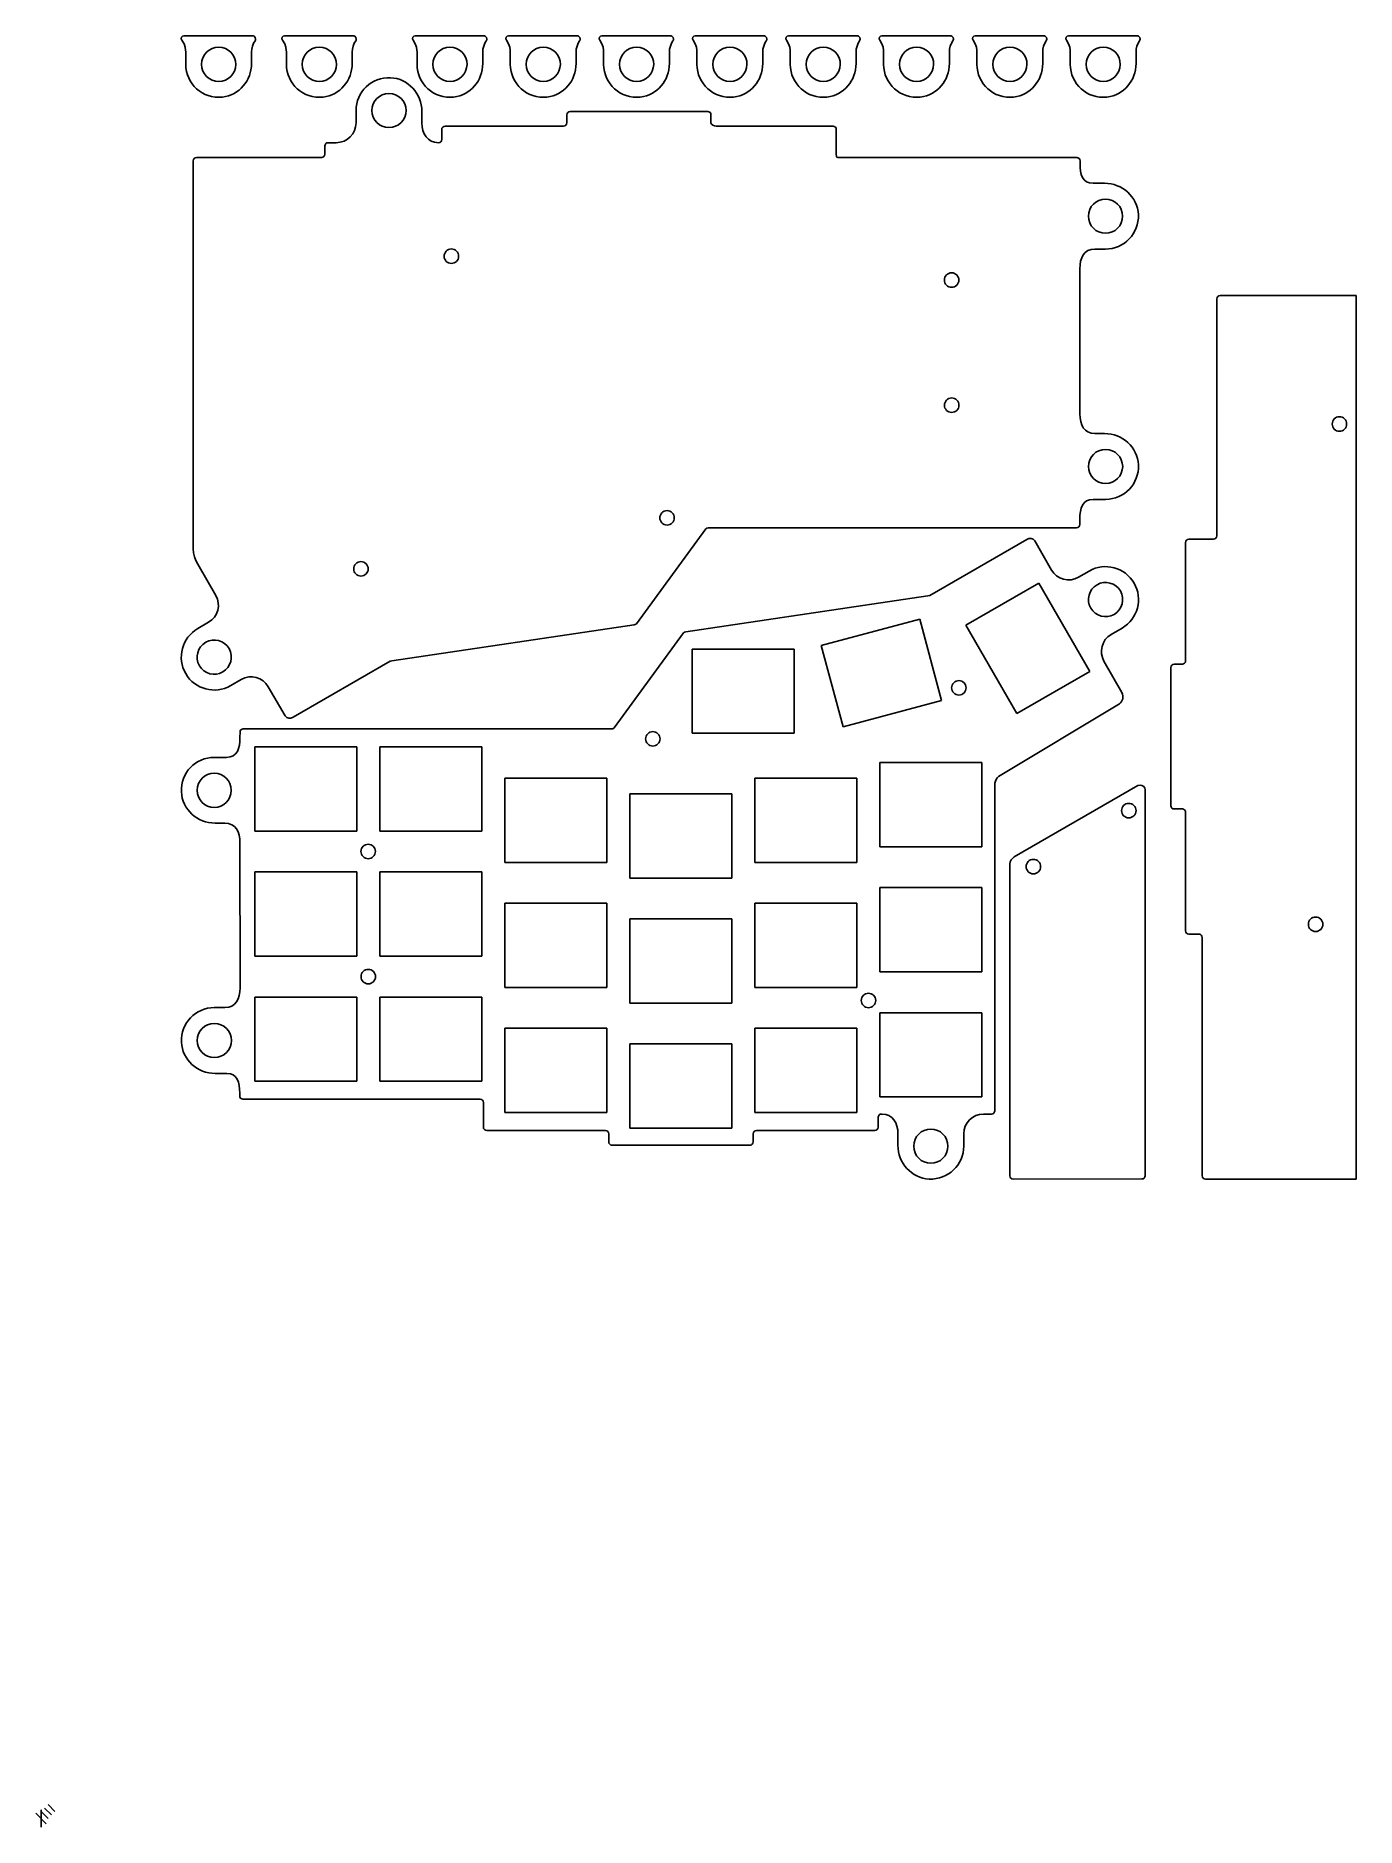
# Model space of a CAD drawing. Extents: x -3 to 755, y -5 to 1024.
import ezdxf

# ---------------------------------------------------------------- set-up
doc = ezdxf.new("R2010")
doc.units = 0

msp = doc.modelspace()

# ---------------------------------------------------------------- linework, layer by layer
at = {"layer": 'Layer 1'}
for p, q in [((80.556319, 1022.022064), (80.718014, 1022.820638)), ((80.8635, 1021.21), (80.556319, 1022.022064)), ((80.718014, 1022.820638), (81.260452, 1023.429217)), ((82.111999, 1019.087486), (80.8635, 1021.214)), ((81.260452, 1023.429217), (82.0955, 1023.6713)), ((82.0955, 1023.67), (121.3195, 1023.683)), ((82.786499, 1017.115987), (82.111999, 1019.087486)), ((121.32, 1023.68), (121.855877, 1023.604549)), ((122.071363, 1019.385662), (121.4207, 1017.8033)), ((121.855877, 1023.604549), (122.323887, 1023.395145)), ((122.894, 1020.75), (122.071363, 1019.385662)), ((122.323887, 1023.395145), (122.9983, 1022.676162)), ((123.138348, 1021.228574), (122.8946, 1020.7493)), ((122.9983, 1022.676162), (123.227212, 1021.726423)), ((123.227212, 1021.726423), (123.138348, 1021.228574)), ((138.370819, 1022.022064), (138.532514, 1022.820638)), ((138.678, 1021.21), (138.370819, 1022.022064)), ((138.532514, 1022.820638), (139.074952, 1023.429217)), ((139.926499, 1019.087486), (138.678, 1021.214)), ((139.074952, 1023.429217), (139.91, 1023.6713)), ((139.91, 1023.67), (179.134, 1023.683)), ((140.600999, 1017.115987), (139.926499, 1019.087486)), ((179.134, 1023.68), (179.669877, 1023.604549)), ((179.885362, 1019.385662), (179.2347, 1017.8033)), ((179.669877, 1023.604549), (180.137887, 1023.395145)), ((180.708, 1020.75), (179.885362, 1019.385662)), ((180.137887, 1023.395145), (180.8123, 1022.676162)), ((180.952348, 1021.228574), (180.7086, 1020.7493)), ((180.8123, 1022.676162), (181.041212, 1021.726423)), ((181.041212, 1021.726423), (180.952348, 1021.228574)), ((213.370814, 1022.022064), (213.532509, 1022.820638)), ((213.678, 1021.21), (213.370814, 1022.022064)), ((213.532509, 1022.820638), (214.074946, 1023.429217)), ((214.926499, 1019.087486), (213.678, 1021.214)), ((214.074946, 1023.429217), (214.90999, 1023.6713)), ((214.91, 1023.67), (254.134, 1023.683)), ((215.600999, 1017.115987), (214.926499, 1019.087486)), ((254.134, 1023.68), (254.669877, 1023.604549)), ((254.885362, 1019.385662), (254.2347, 1017.8033)), ((254.669877, 1023.604549), (255.137889, 1023.395145)), ((255.708, 1020.75), (254.885362, 1019.385662)), ((255.137889, 1023.395145), (255.812304, 1022.676162)), ((255.952351, 1021.228574), (255.7086, 1020.7493)), ((255.812304, 1022.676162), (256.041217, 1021.726423)), ((256.041217, 1021.726423), (255.952351, 1021.228574)), ((266.971819, 1022.022064), (267.133514, 1022.820638)), ((267.279, 1021.21), (266.971819, 1022.022064)), ((267.133514, 1022.820638), (267.675952, 1023.429217)), ((268.527499, 1019.087486), (267.279, 1021.214)), ((267.675952, 1023.429217), (268.511, 1023.6713)), ((268.511, 1023.67), (307.735, 1023.683)), ((269.201999, 1017.115987), (268.527499, 1019.087486)), ((307.735, 1023.68), (308.270877, 1023.604549)), ((308.487363, 1019.385662), (307.8367, 1017.8033)), ((308.270877, 1023.604549), (308.738887, 1023.395145)), ((309.31, 1020.75), (308.487363, 1019.385662)), ((308.738887, 1023.395145), (309.4133, 1022.676162)), ((309.553348, 1021.228574), (309.3096, 1020.7493)), ((309.4133, 1022.676162), (309.642213, 1021.726423)), ((309.642213, 1021.726423), (309.553348, 1021.228574)), ((320.573819, 1022.022064), (320.735514, 1022.820638)), ((320.881, 1021.21), (320.573819, 1022.022064)), ((320.735514, 1022.820638), (321.277952, 1023.429217)), ((322.129499, 1019.087486), (320.881, 1021.214)), ((321.277952, 1023.429217), (322.113, 1023.6713)), ((322.113, 1023.67), (361.337, 1023.683)), ((322.803999, 1017.115987), (322.129499, 1019.087486)), ((361.337, 1023.68), (361.87288, 1023.604549)), ((362.089362, 1019.385662), (361.4387, 1017.8033)), ((361.87288, 1023.604549), (362.340893, 1023.395145)), ((362.912, 1020.75), (362.089362, 1019.385662)), ((362.340893, 1023.395145), (363.015309, 1022.676162)), ((363.155358, 1021.228574), (362.91161, 1020.7493)), ((363.015309, 1022.676162), (363.244222, 1021.726423)), ((363.244222, 1021.726423), (363.155358, 1021.228574)), ((374.175819, 1022.022064), (374.337514, 1022.820638)), ((374.483, 1021.21), (374.175819, 1022.022064)), ((374.337514, 1022.820638), (374.879952, 1023.429217)), ((375.73149, 1019.087486), (374.48299, 1021.214)), ((374.879952, 1023.429217), (375.715, 1023.6713)), ((375.715, 1023.67), (414.939, 1023.683)), ((376.405994, 1017.115987), (375.73149, 1019.087486)), ((414.939, 1023.68), (415.474877, 1023.604549)), ((415.691362, 1019.385662), (415.0407, 1017.8033)), ((415.474877, 1023.604549), (415.942888, 1023.395145)), ((416.514, 1020.75), (415.691362, 1019.385662)), ((415.942888, 1023.395145), (416.6173, 1022.676162)), ((416.757348, 1021.228574), (416.5136, 1020.7493)), ((416.6173, 1022.676162), (416.846212, 1021.726423)), ((416.846212, 1021.726423), (416.757348, 1021.228574)), ((427.777819, 1022.022064), (427.939514, 1022.820638)), ((428.085, 1021.21), (427.777819, 1022.022064)), ((427.939514, 1022.820638), (428.481952, 1023.429217)), ((429.333499, 1019.087486), (428.085, 1021.214)), ((428.481952, 1023.429217), (429.317, 1023.6713)), ((429.317, 1023.67), (468.541, 1023.683)), ((430.007999, 1017.115987), (429.333499, 1019.087486)), ((468.541, 1023.68), (469.076877, 1023.604549)), ((469.292362, 1019.385662), (468.6417, 1017.8033)), ((469.076877, 1023.604549), (469.544888, 1023.395145)), ((470.115, 1020.75), (469.292362, 1019.385662)), ((469.544888, 1023.395145), (470.2193, 1022.676162)), ((470.359348, 1021.228574), (470.1156, 1020.7493)), ((470.2193, 1022.676162), (470.448212, 1021.726423)), ((470.448212, 1021.726423), (470.359348, 1021.228574)), ((481.378831, 1022.022064), (481.5406, 1022.820638)), ((481.686, 1021.21), (481.378831, 1022.022064)), ((481.5406, 1022.820638), (482.083069, 1023.429217)), ((482.934486, 1019.087486), (481.686, 1021.214)), ((482.083069, 1023.429217), (482.918, 1023.6713)), ((482.918, 1023.67), (522.142, 1023.683)), ((483.608988, 1017.115987), (482.934486, 1019.087486)), ((522.142, 1023.68), (522.677877, 1023.604549)), ((522.894357, 1019.385662), (522.24369, 1017.8033)), ((522.677877, 1023.604549), (523.145889, 1023.395145)), ((523.717, 1020.75), (522.894357, 1019.385662)), ((523.145889, 1023.395145), (523.820305, 1022.676162)), ((523.960358, 1021.228574), (523.71661, 1020.7493)), ((523.820305, 1022.676162), (524.049221, 1021.726423)), ((524.049221, 1021.726423), (523.960358, 1021.228574)), ((534.980873, 1022.022633), (535.142638, 1022.821288)), ((535.288, 1021.21), (534.980873, 1022.022633)), ((535.142638, 1022.821288), (535.685083, 1023.429948)), ((536.536345, 1019.078034), (535.288, 1021.204)), ((535.685083, 1023.429948), (536.52, 1023.6726)), ((536.52, 1023.67), (575.744, 1023.683)), ((537.210612, 1017.106475), (536.536345, 1019.078034)), ((575.744, 1023.68), (576.279905, 1023.604547)), ((576.496313, 1019.386638), (575.8456, 1017.8033)), ((576.279905, 1023.604547), (576.747931, 1023.395125)), ((577.319, 1020.75), (576.496313, 1019.386638)), ((576.747931, 1023.395125), (577.42235, 1022.676)), ((577.56242, 1021.227703), (577.3187, 1020.748)), ((577.42235, 1022.676), (577.651269, 1021.725875)), ((577.651269, 1021.725875), (577.56242, 1021.227703)), ((588.582873, 1022.022633), (588.744637, 1022.821288)), ((588.89, 1021.21), (588.582873, 1022.022633)), ((588.744637, 1022.821288), (589.287083, 1023.429948)), ((590.138345, 1019.078034), (588.89, 1021.204)), ((589.287083, 1023.429948), (590.122, 1023.6726)), ((590.122, 1023.67), (629.346, 1023.683)), ((590.812613, 1017.106475), (590.138345, 1019.078034)), ((629.346, 1023.68), (629.881905, 1023.604547)), ((630.098309, 1019.386638), (629.4476, 1017.8033)), ((629.881905, 1023.604547), (630.349931, 1023.395125)), ((630.921, 1020.75), (630.098309, 1019.386638)), ((630.349931, 1023.395125), (631.02435, 1022.676)), ((631.16442, 1021.227703), (630.9207, 1020.748)), ((631.02435, 1022.676), (631.253269, 1021.725875)), ((631.253269, 1021.725875), (631.16442, 1021.227703)), ((83.0625, 1015.497495), (82.786499, 1017.115987)), ((83.1155, 1014.43), (83.0625, 1015.497495)), ((83.1155, 1007.31), (83.1155, 1014.4247)), ((92.385981, 1009.293597), (92.18632, 1007.3133)), ((92.958612, 1011.138111), (92.385981, 1009.293597)), ((93.86468, 1012.80731), (92.958612, 1011.138111)), ((95.064655, 1014.261663), (93.86468, 1012.80731)), ((96.519006, 1015.461639), (95.064655, 1014.261663)), ((98.188201, 1016.367708), (96.519006, 1015.461639)), ((100.032709, 1016.940338), (98.188201, 1016.367708)), ((102.013, 1017.14), (100.032709, 1016.940338)), ((104.00954, 1016.933701), (102.01237, 1017.1367)), ((105.868074, 1016.351716), (104.00954, 1016.933701)), ((107.547455, 1015.43126), (105.868074, 1016.351716)), ((109.007167, 1014.21285), (107.547455, 1015.43126)), ((110.206695, 1012.737003), (109.007167, 1014.21285)), ((111.10552, 1011.044234), (110.206695, 1012.737003)), ((111.663127, 1009.175061), (111.10552, 1011.044234)), ((111.839, 1007.17), (111.663127, 1009.175061)), ((120.91, 1014.44), (120.91, 1007.812)), ((121.013662, 1016.009025), (120.9103, 1014.438)), ((121.421, 1017.81), (121.013662, 1016.009025)), ((140.877, 1015.497495), (140.600999, 1017.115987)), ((140.93, 1014.43), (140.877, 1015.497495)), ((140.93, 1007.31), (140.93, 1014.4247)), ((150.199981, 1009.293597), (150.00032, 1007.3133)), ((150.772612, 1011.138111), (150.199981, 1009.293597)), ((151.67868, 1012.80731), (150.772612, 1011.138111)), ((152.878655, 1014.261663), (151.67868, 1012.80731)), ((154.333006, 1015.461639), (152.878655, 1014.261663)), ((156.002201, 1016.367708), (154.333006, 1015.461639)), ((157.846709, 1016.940338), (156.002201, 1016.367708)), ((159.827, 1017.14), (157.846709, 1016.940338)), ((161.823549, 1016.933701), (159.82638, 1017.1367)), ((163.682082, 1016.351716), (161.823549, 1016.933701)), ((165.361462, 1015.43126), (163.682082, 1016.351716)), ((166.821172, 1014.21285), (165.361462, 1015.43126)), ((168.020698, 1012.737003), (166.821172, 1014.21285)), ((168.919522, 1011.044234), (168.020698, 1012.737003)), ((169.477128, 1009.175061), (168.919522, 1011.044234)), ((169.653, 1007.17), (169.477128, 1009.175061)), ((178.724, 1014.44), (178.724, 1007.812)), ((178.827663, 1016.009025), (178.7243, 1014.438)), ((179.235, 1017.81), (178.827663, 1016.009025)), ((215.877, 1015.497495), (215.600999, 1017.115987)), ((215.93, 1014.43), (215.877, 1015.497495)), ((215.93, 1007.31), (215.93, 1014.4247)), ((225.199982, 1009.293597), (225.00032, 1007.3133)), ((225.772613, 1011.138111), (225.199982, 1009.293597)), ((226.678683, 1012.80731), (225.772613, 1011.138111)), ((227.878659, 1014.261663), (226.678683, 1012.80731)), ((229.33301, 1015.461639), (227.878659, 1014.261663)), ((231.002205, 1016.367708), (229.33301, 1015.461639)), ((232.846712, 1016.940338), (231.002205, 1016.367708)), ((234.827, 1017.14), (232.846712, 1016.940338)), ((236.82354, 1016.933701), (234.82637, 1017.1367)), ((238.682074, 1016.351716), (236.82354, 1016.933701)), ((240.361455, 1015.43126), (238.682074, 1016.351716)), ((241.821168, 1014.21285), (240.361455, 1015.43126)), ((243.020695, 1012.737003), (241.821168, 1014.21285)), ((243.91952, 1011.044234), (243.020695, 1012.737003)), ((244.477127, 1009.175061), (243.91952, 1011.044234)), ((244.653, 1007.17), (244.477127, 1009.175061)), ((253.724, 1014.44), (253.724, 1007.812)), ((253.827663, 1016.009025), (253.7243, 1014.438)), ((254.235, 1017.81), (253.827663, 1016.009025)), ((269.478, 1015.497495), (269.201999, 1017.115987)), ((269.531, 1014.43), (269.478, 1015.497495)), ((269.531, 1007.31), (269.531, 1014.4247)), ((278.801991, 1009.293597), (278.60233, 1007.3133)), ((279.374622, 1011.138111), (278.801991, 1009.293597)), ((280.28069, 1012.80731), (279.374622, 1011.138111)), ((281.480664, 1014.261663), (280.28069, 1012.80731)), ((282.935013, 1015.461639), (281.480664, 1014.261663)), ((284.604206, 1016.367708), (282.935013, 1015.461639)), ((286.448712, 1016.940338), (284.604206, 1016.367708)), ((288.429, 1017.14), (286.448712, 1016.940338)), ((290.425543, 1016.933701), (288.42837, 1017.1367)), ((292.284078, 1016.351716), (290.425543, 1016.933701)), ((293.963459, 1015.43126), (292.284078, 1016.351716)), ((295.423171, 1014.21285), (293.963459, 1015.43126)), ((296.622697, 1012.737003), (295.423171, 1014.21285)), ((297.521521, 1011.044234), (296.622697, 1012.737003)), ((298.079128, 1009.175061), (297.521521, 1011.044234)), ((298.255, 1007.17), (298.079128, 1009.175061)), ((307.326, 1014.44), (307.326, 1007.812)), ((307.429663, 1016.009025), (307.3263, 1014.438)), ((307.837, 1017.81), (307.429663, 1016.009025)), ((323.08, 1015.497495), (322.803999, 1017.115987)), ((323.133, 1014.43), (323.08, 1015.497495)), ((323.133, 1007.31), (323.133, 1014.4247)), ((332.402982, 1009.293597), (332.20332, 1007.3133)), ((332.975613, 1011.138111), (332.402982, 1009.293597)), ((333.881683, 1012.80731), (332.975613, 1011.138111)), ((335.081659, 1014.261663), (333.881683, 1012.80731)), ((336.53601, 1015.461639), (335.081659, 1014.261663)), ((338.205205, 1016.367708), (336.53601, 1015.461639)), ((340.049712, 1016.940338), (338.205205, 1016.367708)), ((342.03, 1017.14), (340.049712, 1016.940338)), ((344.02754, 1016.933701), (342.03037, 1017.1367)), ((345.886074, 1016.351716), (344.02754, 1016.933701)), ((347.565455, 1015.43126), (345.886074, 1016.351716)), ((349.025168, 1014.21285), (347.565455, 1015.43126)), ((350.224695, 1012.737003), (349.025168, 1014.21285)), ((351.12352, 1011.044234), (350.224695, 1012.737003)), ((351.681127, 1009.175061), (351.12352, 1011.044234)), ((351.857, 1007.17), (351.681127, 1009.175061)), ((361.030657, 1016.009025), (360.92729, 1014.438)), ((360.928, 1014.44), (360.928, 1007.812)), ((361.438, 1017.81), (361.030657, 1016.009025)), ((376.681998, 1015.497495), (376.405994, 1017.115987)), ((376.735, 1014.43), (376.681998, 1015.497495)), ((376.735, 1007.31), (376.735, 1014.4247)), ((386.004981, 1009.293597), (385.80532, 1007.3133)), ((386.577612, 1011.138111), (386.004981, 1009.293597)), ((387.48368, 1012.80731), (386.577612, 1011.138111)), ((388.683655, 1014.261663), (387.48368, 1012.80731)), ((390.138006, 1015.461639), (388.683655, 1014.261663)), ((391.807201, 1016.367708), (390.138006, 1015.461639)), ((393.651709, 1016.940338), (391.807201, 1016.367708)), ((395.632, 1017.14), (393.651709, 1016.940338)), ((397.629549, 1016.933701), (395.63238, 1017.1367)), ((399.488082, 1016.351716), (397.629549, 1016.933701)), ((401.167462, 1015.43126), (399.488082, 1016.351716)), ((402.627173, 1014.21285), (401.167462, 1015.43126)), ((403.826698, 1012.737003), (402.627173, 1014.21285)), ((404.725522, 1011.044234), (403.826698, 1012.737003)), ((405.283128, 1009.175061), (404.725522, 1011.044234)), ((405.459, 1007.17), (405.283128, 1009.175061)), ((414.632663, 1016.009025), (414.5293, 1014.438)), ((414.53, 1014.44), (414.53, 1007.812)), ((415.04, 1017.81), (414.632663, 1016.009025)), ((430.284, 1015.497495), (430.007999, 1017.115987)), ((430.337, 1014.43), (430.284, 1015.497495)), ((430.337, 1007.31), (430.337, 1014.4247)), ((439.606991, 1009.293597), (439.40733, 1007.3133)), ((440.179622, 1011.138111), (439.606991, 1009.293597)), ((441.08569, 1012.80731), (440.179622, 1011.138111)), ((442.285664, 1014.261663), (441.08569, 1012.80731)), ((443.740013, 1015.461639), (442.285664, 1014.261663)), ((445.409206, 1016.367708), (443.740013, 1015.461639)), ((447.253712, 1016.940338), (445.409206, 1016.367708)), ((449.234, 1017.14), (447.253712, 1016.940338)), ((451.230543, 1016.933701), (449.23337, 1017.1367)), ((453.089078, 1016.351716), (451.230543, 1016.933701)), ((454.768459, 1015.43126), (453.089078, 1016.351716)), ((456.228171, 1014.21285), (454.768459, 1015.43126)), ((457.427697, 1012.737003), (456.228171, 1014.21285)), ((458.326521, 1011.044234), (457.427697, 1012.737003)), ((458.884128, 1009.175061), (458.326521, 1011.044234)), ((459.06, 1007.17), (458.884128, 1009.175061)), ((468.131, 1014.44), (468.131, 1007.812)), ((468.234663, 1016.009025), (468.1313, 1014.438)), ((468.642, 1017.81), (468.234663, 1016.009025)), ((483.884995, 1015.497495), (483.608988, 1017.115987)), ((483.938, 1014.43), (483.884995, 1015.497495)), ((483.938, 1007.31), (483.938, 1014.4247)), ((493.208952, 1009.293597), (493.00929, 1007.3133)), ((493.781584, 1011.138111), (493.208952, 1009.293597)), ((494.687654, 1012.80731), (493.781584, 1011.138111)), ((495.887632, 1014.261663), (494.687654, 1012.80731)), ((497.341987, 1015.461639), (495.887632, 1014.261663)), ((499.011188, 1016.367708), (497.341987, 1015.461639)), ((500.855702, 1016.940338), (499.011188, 1016.367708)), ((502.836, 1017.14), (500.855702, 1016.940338)), ((504.832553, 1016.933701), (502.83539, 1017.1367)), ((506.691082, 1016.351716), (504.832553, 1016.933701)), ((508.37046, 1015.43126), (506.691082, 1016.351716)), ((509.83017, 1014.21285), (508.37046, 1015.43126)), ((511.029696, 1012.737003), (509.83017, 1014.21285)), ((511.92852, 1011.044234), (511.029696, 1012.737003)), ((512.486127, 1009.175061), (511.92852, 1011.044234)), ((512.662, 1007.17), (512.486127, 1009.175061)), ((521.733, 1014.44), (521.733, 1007.812)), ((521.836662, 1016.009025), (521.7333, 1014.438)), ((522.244, 1017.81), (521.836662, 1016.009025)), ((537.486573, 1015.487678), (537.210612, 1017.106475)), ((537.54, 1014.42), (537.486573, 1015.487678)), ((537.54, 1007.31), (537.54, 1014.4247)), ((546.809962, 1009.293597), (546.6103, 1007.3133)), ((547.382592, 1011.138111), (546.809962, 1009.293597)), ((548.288661, 1012.80731), (547.382592, 1011.138111)), ((549.488638, 1014.261663), (548.288661, 1012.80731)), ((550.94299, 1015.461639), (549.488638, 1014.261663)), ((552.612189, 1016.367708), (550.94299, 1015.461639)), ((554.456703, 1016.940338), (552.612189, 1016.367708)), ((556.437, 1017.14), (554.456703, 1016.940338)), ((558.43487, 1016.932304), (556.43769, 1017.1353)), ((560.293366, 1016.350338), (558.43487, 1016.932304)), ((561.972661, 1015.429934), (560.293366, 1016.350338)), ((563.432236, 1014.211625), (561.972661, 1015.429934)), ((564.631575, 1012.735945), (563.432236, 1014.211625)), ((565.530161, 1011.043425), (564.631575, 1012.735945)), ((566.087475, 1009.174599), (565.530161, 1011.043425)), ((566.263, 1007.17), (566.087475, 1009.174599)), ((575.437713, 1016.009513), (575.3344, 1014.438)), ((575.335, 1014.43), (575.335, 1007.8033)), ((575.845, 1017.81), (575.437713, 1016.009513)), ((591.088573, 1015.487678), (590.812613, 1017.106475)), ((591.142, 1014.42), (591.088573, 1015.487678)), ((591.142, 1007.31), (591.142, 1014.4247)), ((600.411962, 1009.293597), (600.2123, 1007.3133)), ((600.984592, 1011.138111), (600.411962, 1009.293597)), ((601.890661, 1012.80731), (600.984592, 1011.138111)), ((603.090637, 1014.261663), (601.890661, 1012.80731)), ((604.54499, 1015.461639), (603.090637, 1014.261663)), ((606.214189, 1016.367708), (604.54499, 1015.461639)), ((608.058703, 1016.940338), (606.214189, 1016.367708)), ((610.039, 1017.14), (608.058703, 1016.940338)), ((612.03587, 1016.932404), (610.03869, 1017.1354)), ((613.894366, 1016.350436), (612.03587, 1016.932404)), ((615.573661, 1015.430028), (613.894366, 1016.350436)), ((617.033236, 1014.211712), (615.573661, 1015.430028)), ((618.232575, 1012.73602), (617.033236, 1014.211712)), ((619.131161, 1011.043483), (618.232575, 1012.73602)), ((619.688475, 1009.174632), (619.131161, 1011.043483)), ((619.864, 1007.17), (619.688475, 1009.174632)), ((629.039709, 1016.009513), (628.9364, 1014.438)), ((628.937, 1014.43), (628.937, 1007.8033)), ((629.447, 1017.81), (629.039709, 1016.009513)), ((83.226434, 1005.249978), (83.1153, 1007.3116)), ((83.552126, 1003.252791), (83.226434, 1005.249978)), ((84.080805, 1001.331603), (83.552126, 1003.252791)), ((84.800905, 999.497976), (84.080805, 1001.331603)), ((85.700856, 997.763472), (84.800905, 999.497976)), ((92.186, 1007.31), (92.389052, 1005.313211)), ((92.186, 1007.31), (92.186, 1007.31)), ((92.389052, 1005.313211), (92.971167, 1003.454872)), ((92.971167, 1003.454872), (93.891782, 1001.775562)), ((93.891782, 1001.775562), (95.110335, 1000.315859)), ((95.110335, 1000.315859), (96.586264, 999.116341)), ((96.586264, 999.116341), (98.279006, 998.217588)), ((98.279006, 998.217588), (100.147999, 997.660178)), ((104.064531, 997.708736), (105.857833, 998.295642)), ((105.857833, 998.295642), (107.491922, 999.205766)), ((107.491922, 999.205766), (108.92581, 1000.398155)), ((108.92581, 1000.398155), (110.118511, 1001.831856)), ((110.118511, 1001.831856), (111.029039, 1003.465918)), ((111.029039, 1003.465918), (111.616407, 1005.259387)), ((111.616407, 1005.259387), (111.83963, 1007.17131)), ((118.96777, 999.255058), (118.153337, 997.72864)), ((119.64913, 1000.855213), (118.96777, 999.255058)), ((120.190724, 1002.519945), (119.64913, 1000.855213)), ((120.585861, 1004.240094), (120.190724, 1002.519945)), ((120.82785, 1006.006499), (120.585861, 1004.240094)), ((120.91, 1007.81), (120.82785, 1006.006499)), ((141.040434, 1005.249978), (140.9293, 1007.3116)), ((141.366126, 1003.252791), (141.040434, 1005.249978)), ((141.894805, 1001.331603), (141.366126, 1003.252791)), ((142.614905, 999.497976), (141.894805, 1001.331603)), ((143.514856, 997.763472), (142.614905, 999.497976)), ((150, 1007.31), (150.203053, 1005.313211)), ((150, 1007.31), (150, 1007.31)), ((150.203053, 1005.313211), (150.785168, 1003.454872)), ((150.785168, 1003.454872), (151.705785, 1001.775562)), ((151.705785, 1001.775562), (152.924339, 1000.315859)), ((152.924339, 1000.315859), (154.400268, 999.116341)), ((154.400268, 999.116341), (156.09301, 998.217588)), ((156.09301, 998.217588), (157.962001, 997.660178)), ((161.87853, 997.708736), (163.671832, 998.295642)), ((163.671832, 998.295642), (165.305919, 999.205766)), ((165.305919, 999.205766), (166.739805, 1000.398155)), ((166.739805, 1000.398155), (167.932504, 1001.831856)), ((167.932504, 1001.831856), (168.843031, 1003.465918)), ((168.843031, 1003.465918), (169.430398, 1005.259387)), ((169.430398, 1005.259387), (169.65362, 1007.17131)), ((176.781768, 999.255058), (175.967334, 997.72864)), ((177.463128, 1000.855213), (176.781768, 999.255058)), ((178.004723, 1002.519945), (177.463128, 1000.855213)), ((178.39986, 1004.240094), (178.004723, 1002.519945)), ((178.64185, 1006.006499), (178.39986, 1004.240094)), ((178.724, 1007.81), (178.64185, 1006.006499)), ((193.062623, 998.424948), (191.332646, 997.660133)), ((194.878396, 999.016497), (193.062623, 998.424948)), ((196.769615, 999.424426), (194.878396, 999.016497)), ((198.725932, 999.638379), (196.769615, 999.424426)), ((200.737, 999.648), (198.725932, 999.638379)), ((202.614233, 999.46325), (200.7373, 999.6483)), ((204.42818, 999.094271), (202.614233, 999.46325)), ((206.171122, 998.551403), (204.42818, 999.094271)), ((207.835043, 997.844688), (206.171122, 998.551403)), ((209.411924, 996.984166), (207.835043, 997.844688)), ((216.040434, 1005.249978), (215.9293, 1007.3116)), ((216.366126, 1003.252791), (216.040434, 1005.249978)), ((216.894805, 1001.331603), (216.366126, 1003.252791)), ((217.614905, 999.497976), (216.894805, 1001.331603)), ((218.514856, 997.763472), (217.614905, 999.497976)), ((225, 1007.31), (225.203052, 1005.313211)), ((225, 1007.31), (225, 1007.31)), ((225.203052, 1005.313211), (225.785167, 1003.454872)), ((225.785167, 1003.454872), (226.705782, 1001.775562)), ((226.705782, 1001.775562), (227.924335, 1000.315859)), ((227.924335, 1000.315859), (229.400264, 999.116341)), ((229.400264, 999.116341), (231.093006, 998.217588)), ((231.093006, 998.217588), (232.961999, 997.660178)), ((236.878531, 997.708736), (238.671833, 998.295642)), ((238.671833, 998.295642), (240.305922, 999.205766)), ((240.305922, 999.205766), (241.73981, 1000.398155)), ((241.73981, 1000.398155), (242.932511, 1001.831856)), ((242.932511, 1001.831856), (243.843039, 1003.465918)), ((243.843039, 1003.465918), (244.430407, 1005.259387)), ((244.430407, 1005.259387), (244.65363, 1007.17131)), ((251.78177, 999.255058), (250.967337, 997.72864)), ((252.46313, 1000.855213), (251.78177, 999.255058)), ((253.004724, 1002.519945), (252.46313, 1000.855213)), ((253.399861, 1004.240094), (253.004724, 1002.519945)), ((253.64185, 1006.006499), (253.399861, 1004.240094)), ((253.724, 1007.81), (253.64185, 1006.006499)), ((269.642434, 1005.249978), (269.5313, 1007.3116)), ((269.968126, 1003.252791), (269.642434, 1005.249978)), ((270.496805, 1001.331603), (269.968126, 1003.252791)), ((271.216905, 999.497976), (270.496805, 1001.331603)), ((272.116856, 997.763472), (271.216905, 999.497976)), ((278.602, 1007.31), (278.805052, 1005.313211)), ((278.602, 1007.31), (278.602, 1007.31)), ((278.805052, 1005.313211), (279.387167, 1003.454872)), ((279.387167, 1003.454872), (280.307782, 1001.775562)), ((280.307782, 1001.775562), (281.526335, 1000.315859)), ((281.526335, 1000.315859), (283.002264, 999.116341)), ((283.002264, 999.116341), (284.695006, 998.217588)), ((284.695006, 998.217588), (286.563999, 997.660178)), ((290.48053, 997.708736), (292.273832, 998.295642)), ((292.273832, 998.295642), (293.907919, 999.205766)), ((293.907919, 999.205766), (295.341805, 1000.398155)), ((295.341805, 1000.398155), (296.534504, 1001.831856)), ((296.534504, 1001.831856), (297.445031, 1003.465918)), ((297.445031, 1003.465918), (298.032398, 1005.259387)), ((298.032398, 1005.259387), (298.25562, 1007.17131)), ((305.383768, 999.255058), (304.569334, 997.72864)), ((306.065128, 1000.855213), (305.383768, 999.255058)), ((306.606723, 1002.519945), (306.065128, 1000.855213)), ((307.00186, 1004.240094), (306.606723, 1002.519945)), ((307.24385, 1006.006499), (307.00186, 1004.240094)), ((307.326, 1007.81), (307.24385, 1006.006499)), ((323.244434, 1005.249978), (323.1333, 1007.3116)), ((323.570126, 1003.252791), (323.244434, 1005.249978)), ((324.098805, 1001.331603), (323.570126, 1003.252791)), ((324.818905, 999.497976), (324.098805, 1001.331603)), ((325.718856, 997.763472), (324.818905, 999.497976)), ((332.204, 1007.31), (332.407053, 1005.313211)), ((332.204, 1007.31), (332.204, 1007.31)), ((332.407053, 1005.313211), (332.989168, 1003.454872)), ((332.989168, 1003.454872), (333.909785, 1001.775562)), ((333.909785, 1001.775562), (335.128339, 1000.315859)), ((335.128339, 1000.315859), (336.604268, 999.116341)), ((336.604268, 999.116341), (338.29701, 998.217588)), ((338.29701, 998.217588), (340.166001, 997.660178)), ((344.081534, 997.708736), (345.874838, 998.295642)), ((345.874838, 998.295642), (347.508926, 999.205766)), ((347.508926, 999.205766), (348.942814, 1000.398155)), ((348.942814, 1000.398155), (350.135514, 1001.831856)), ((350.135514, 1001.831856), (351.04604, 1003.465918)), ((351.04604, 1003.465918), (351.633408, 1005.259387)), ((351.633408, 1005.259387), (351.85663, 1007.17131)), ((358.98577, 999.255058), (358.171337, 997.72864)), ((359.66713, 1000.855213), (358.98577, 999.255058)), ((360.208724, 1002.519945), (359.66713, 1000.855213)), ((360.603861, 1004.240094), (360.208724, 1002.519945)), ((360.84585, 1006.006499), (360.603861, 1004.240094)), ((360.928, 1007.81), (360.84585, 1006.006499)), ((376.846434, 1005.249978), (376.7353, 1007.3116)), ((377.172126, 1003.252791), (376.846434, 1005.249978)), ((377.700805, 1001.331603), (377.172126, 1003.252791)), ((378.420905, 999.497976), (377.700805, 1001.331603)), ((379.320856, 997.763472), (378.420905, 999.497976)), ((385.805, 1007.31), (386.008052, 1005.313211)), ((385.805, 1007.31), (385.805, 1007.31)), ((386.008052, 1005.313211), (386.590167, 1003.454872)), ((386.590167, 1003.454872), (387.510782, 1001.775562)), ((387.510782, 1001.775562), (388.729335, 1000.315859)), ((388.729335, 1000.315859), (390.205264, 999.116341)), ((390.205264, 999.116341), (391.898006, 998.217588)), ((391.898006, 998.217588), (393.766999, 997.660178)), ((397.68353, 997.708736), (399.476832, 998.295642)), ((399.476832, 998.295642), (401.110919, 999.205766)), ((401.110919, 999.205766), (402.544805, 1000.398155)), ((402.544805, 1000.398155), (403.737504, 1001.831856)), ((403.737504, 1001.831856), (404.648031, 1003.465918)), ((404.648031, 1003.465918), (405.235398, 1005.259387)), ((405.235398, 1005.259387), (405.45862, 1007.17131)), ((412.58777, 999.255058), (411.773337, 997.72864)), ((413.26913, 1000.855213), (412.58777, 999.255058)), ((413.810724, 1002.519945), (413.26913, 1000.855213)), ((414.205861, 1004.240094), (413.810724, 1002.519945)), ((414.44785, 1006.006499), (414.205861, 1004.240094)), ((414.53, 1007.81), (414.44785, 1006.006499)), ((430.447434, 1005.249978), (430.3363, 1007.3116)), ((430.773126, 1003.252791), (430.447434, 1005.249978)), ((431.301805, 1001.331603), (430.773126, 1003.252791)), ((432.021905, 999.497976), (431.301805, 1001.331603)), ((432.921856, 997.763472), (432.021905, 999.497976)), ((439.407, 1007.31), (439.610052, 1005.313211)), ((439.407, 1007.31), (439.407, 1007.31)), ((439.610052, 1005.313211), (440.192167, 1003.454872)), ((440.192167, 1003.454872), (441.112782, 1001.775562)), ((441.112782, 1001.775562), (442.331335, 1000.315859)), ((442.331335, 1000.315859), (443.807264, 999.116341)), ((443.807264, 999.116341), (445.500006, 998.217588)), ((445.500006, 998.217588), (447.368999, 997.660178)), ((451.28553, 997.708736), (453.078832, 998.295642)), ((453.078832, 998.295642), (454.712919, 999.205766)), ((454.712919, 999.205766), (456.146805, 1000.398155)), ((456.146805, 1000.398155), (457.339504, 1001.831856)), ((457.339504, 1001.831856), (458.250031, 1003.465918)), ((458.250031, 1003.465918), (458.837398, 1005.259387)), ((458.837398, 1005.259387), (459.06062, 1007.17131)), ((466.188768, 999.255058), (465.374334, 997.72864)), ((466.870128, 1000.855213), (466.188768, 999.255058)), ((467.411723, 1002.519945), (466.870128, 1000.855213)), ((467.80686, 1004.240094), (467.411723, 1002.519945)), ((468.04885, 1006.006499), (467.80686, 1004.240094)), ((468.131, 1007.81), (468.04885, 1006.006499)), ((484.049534, 1005.250197), (483.9384, 1007.3116)), ((484.375225, 1003.253173), (484.049534, 1005.250197)), ((484.903904, 1001.332097), (484.375225, 1003.253173)), ((485.624003, 999.498537), (484.903904, 1001.332097)), ((486.523953, 997.764061), (485.624003, 999.498537)), ((493.009, 1007.31), (493.212053, 1005.313211)), ((493.009, 1007.31), (493.009, 1007.31)), ((493.212053, 1005.313211), (493.794169, 1003.454872)), ((493.794169, 1003.454872), (494.714786, 1001.775562)), ((494.714786, 1001.775562), (495.933342, 1000.315859)), ((495.933342, 1000.315859), (497.409275, 999.116341)), ((497.409275, 999.116341), (499.102022, 998.217588)), ((499.102022, 998.217588), (500.971021, 997.660178)), ((504.887524, 997.708736), (506.680822, 998.295642)), ((506.680822, 998.295642), (508.314907, 999.205766)), ((508.314907, 999.205766), (509.748792, 1000.398155)), ((509.748792, 1000.398155), (510.941492, 1001.831856)), ((510.941492, 1001.831856), (511.852019, 1003.465918)), ((511.852019, 1003.465918), (512.439388, 1005.259387)), ((512.439388, 1005.259387), (512.66261, 1007.17131)), ((519.79077, 999.255058), (518.976337, 997.72864)), ((520.47213, 1000.855213), (519.79077, 999.255058)), ((521.013724, 1002.519945), (520.47213, 1000.855213)), ((521.408861, 1004.240094), (521.013724, 1002.519945)), ((521.65085, 1006.006499), (521.408861, 1004.240094)), ((521.733, 1007.81), (521.65085, 1006.006499)), ((537.651434, 1005.249281), (537.5403, 1007.3107)), ((537.977126, 1003.252244), (537.651434, 1005.249281)), ((538.505805, 1001.331155), (537.977126, 1003.252244)), ((539.225905, 999.497585), (538.505805, 1001.331155)), ((540.125856, 997.7631), (539.225905, 999.497585)), ((546.611, 1007.31), (546.813999, 1005.313211)), ((546.611, 1007.31), (546.611, 1007.31)), ((546.813999, 1005.313211), (547.395985, 1003.454872)), ((547.395985, 1003.454872), (548.316441, 1001.775562)), ((548.316441, 1001.775562), (549.534851, 1000.315859)), ((549.534851, 1000.315859), (551.0107, 999.116341)), ((551.0107, 999.116341), (552.70347, 998.217588)), ((552.70347, 998.217588), (554.572645, 997.660178)), ((558.48855, 997.708169), (560.281842, 998.295409)), ((560.281842, 998.295409), (561.915879, 999.20578)), ((561.915879, 999.20578), (563.349663, 1000.398343)), ((563.349663, 1000.398343), (564.542194, 1001.832156)), ((564.542194, 1001.832156), (565.452477, 1003.466282)), ((565.452477, 1003.466282), (566.039511, 1005.25978)), ((566.039511, 1005.25978), (566.2623, 1007.17171)), ((573.392488, 999.254756), (572.577968, 997.728229)), ((574.073933, 1000.85501), (573.392488, 999.254756)), ((574.615604, 1002.519825), (574.073933, 1000.85501)), ((575.010803, 1004.240038), (574.615604, 1002.519825)), ((575.252835, 1006.006484), (575.010803, 1004.240038)), ((575.335, 1007.81), (575.252835, 1006.006484)), ((591.253434, 1005.24928), (591.1423, 1007.3107)), ((591.579126, 1003.25224), (591.253434, 1005.24928)), ((592.107805, 1001.331151), (591.579126, 1003.25224)), ((592.827905, 999.497579), (592.107805, 1001.331151)), ((593.727856, 997.763094), (592.827905, 999.497579)), ((600.212, 1007.31), (600.414999, 1005.31321)), ((600.212, 1007.31), (600.212, 1007.31)), ((600.414999, 1005.31321), (600.996984, 1003.454868)), ((600.996984, 1003.454868), (601.91744, 1001.775552)), ((601.91744, 1001.775552), (603.13585, 1000.315844)), ((603.13585, 1000.315844), (604.611697, 999.116321)), ((604.611697, 999.116321), (606.304466, 998.217563)), ((606.304466, 998.217563), (608.173639, 997.66015)), ((612.090553, 997.708166), (613.883848, 998.295398)), ((613.883848, 998.295398), (615.517887, 999.205758)), ((615.517887, 999.205758), (616.951671, 1000.398307)), ((616.951671, 1000.398307), (618.144204, 1001.832108)), ((618.144204, 1001.832108), (619.054486, 1003.466223)), ((619.054486, 1003.466223), (619.641521, 1005.259713)), ((619.641521, 1005.259713), (619.86431, 1007.17164)), ((626.994486, 999.254756), (626.179965, 997.728229)), ((627.675931, 1000.85501), (626.994486, 999.254756)), ((628.217603, 1002.519825), (627.675931, 1000.85501)), ((628.612803, 1004.240038), (628.217603, 1002.519825)), ((628.854834, 1006.006484), (628.612803, 1004.240038)), ((628.937, 1007.81), (628.854834, 1006.006484)), ((86.769091, 996.139654), (85.700856, 997.763472)), ((87.994041, 994.638085), (86.769091, 996.139654)), ((89.364137, 993.270328), (87.994041, 994.638085)), ((90.867813, 992.047944), (89.364137, 993.270328)), ((92.493498, 990.982498), (90.867813, 992.047944)), ((94.229626, 990.085551), (92.493498, 990.982498)), ((96.064627, 989.368666), (94.229626, 990.085551)), ((97.986933, 988.843405), (96.064627, 989.368666)), ((99.984976, 988.521333), (97.986933, 988.843405)), ((102.047188, 988.41401), (99.984976, 988.521333)), ((100.147999, 997.660178), (102.15268, 997.48469)), ((104.162, 988.533), (102.047188, 988.41401)), ((102.153, 997.486), (104.064531, 997.708736)), ((105.939156, 988.820524), (104.162, 988.5353)), ((107.65015, 989.271089), (105.939156, 988.820524)), ((109.288292, 989.877834), (107.65015, 989.271089)), ((110.846889, 990.6316), (109.288292, 989.877834)), ((112.319251, 991.523226), (110.846889, 990.6316)), ((113.698687, 992.543551), (112.319251, 991.523226)), ((114.978504, 993.683415), (113.698687, 992.543551)), ((116.152012, 994.933659), (114.978504, 993.683415)), ((117.212521, 996.28512), (116.152012, 994.933659)), ((118.153337, 997.72864), (117.212521, 996.28512)), ((144.583091, 996.139654), (143.514856, 997.763472)), ((145.808041, 994.638085), (144.583091, 996.139654)), ((147.178138, 993.270328), (145.808041, 994.638085)), ((148.681813, 992.047944), (147.178138, 993.270328)), ((150.307498, 990.982498), (148.681813, 992.047944)), ((152.043626, 990.085551), (150.307498, 990.982498)), ((153.878627, 989.368666), (152.043626, 990.085551)), ((155.800933, 988.843405), (153.878627, 989.368666)), ((157.798976, 988.521333), (155.800933, 988.843405)), ((159.861188, 988.41401), (157.798976, 988.521333)), ((157.962001, 997.660178), (159.96668, 997.48469)), ((161.976, 988.533), (159.861188, 988.41401)), ((159.967, 997.486), (161.87853, 997.708736)), ((163.753154, 988.820524), (161.976, 988.5353)), ((165.464147, 989.271089), (163.753154, 988.820524)), ((167.102288, 989.877834), (165.464147, 989.271089)), ((168.660885, 990.6316), (167.102288, 989.877834)), ((170.133247, 991.523226), (168.660885, 990.6316)), ((171.512682, 992.543551), (170.133247, 991.523226)), ((172.7925, 993.683415), (171.512682, 992.543551)), ((173.966009, 994.933659), (172.7925, 993.683415)), ((175.026517, 996.28512), (173.966009, 994.933659)), ((175.967334, 997.72864), (175.026517, 996.28512)), ((182.494295, 988.324854), (181.823207, 986.54671)), ((183.333963, 990.012575), (182.494295, 988.324854)), ((184.331862, 991.599519), (183.333963, 990.012575)), ((185.477645, 993.075329), (184.331862, 991.599519)), ((186.760963, 994.429651), (185.477645, 993.075329)), ((188.171467, 995.65213), (186.760963, 994.429651)), ((189.698811, 996.732409), (188.171467, 995.65213)), ((191.332646, 997.660133), (189.698811, 996.732409)), ((192.874673, 987.720666), (191.674699, 986.266317)), ((194.329021, 988.92064), (192.874673, 987.720666)), ((195.998212, 989.826708), (194.329021, 988.92064)), ((197.842716, 990.399339), (195.998212, 989.826708)), ((199.823, 990.599), (197.842716, 990.399339)), ((201.802611, 990.400009), (199.82232, 990.59967)), ((203.647119, 989.827378), (201.802611, 990.400009)), ((205.316314, 988.92131), (203.647119, 989.827378)), ((206.770665, 987.721336), (205.316314, 988.92131)), ((207.97064, 986.266987), (206.770665, 987.721336)), ((210.893749, 995.979879), (209.411924, 996.984166)), ((212.272499, 994.841868), (210.893749, 995.979879)), ((213.540157, 993.580175), (212.272499, 994.841868)), ((214.688706, 992.20484), (213.540157, 993.580175)), ((215.710128, 990.725905), (214.688706, 992.20484)), ((216.596404, 989.153412), (215.710128, 990.725905)), ((217.339518, 987.4974), (216.596404, 989.153412)), ((219.583091, 996.139654), (218.514856, 997.763472)), ((220.808041, 994.638085), (219.583091, 996.139654)), ((222.178138, 993.270328), (220.808041, 994.638085)), ((223.681813, 992.047944), (222.178138, 993.270328)), ((225.307498, 990.982498), (223.681813, 992.047944)), ((227.043626, 990.085551), (225.307498, 990.982498)), ((228.878627, 989.368666), (227.043626, 990.085551)), ((230.800933, 988.843405), (228.878627, 989.368666)), ((232.798976, 988.521333), (230.800933, 988.843405)), ((234.861188, 988.41401), (232.798976, 988.521333)), ((232.961999, 997.660178), (234.96668, 997.48469)), ((236.976, 988.533), (234.861188, 988.41401)), ((234.967, 997.486), (236.878531, 997.708736)), ((238.753156, 988.820524), (236.976, 988.5353)), ((240.46415, 989.271089), (238.753156, 988.820524)), ((242.102292, 989.877834), (240.46415, 989.271089)), ((243.660889, 990.6316), (242.102292, 989.877834)), ((245.133251, 991.523226), (243.660889, 990.6316)), ((246.512687, 992.543551), (245.133251, 991.523226)), ((247.792504, 993.683415), (246.512687, 992.543551)), ((248.966013, 994.933659), (247.792504, 993.683415)), ((250.026521, 996.28512), (248.966013, 994.933659)), ((250.967337, 997.72864), (250.026521, 996.28512)), ((273.185091, 996.139654), (272.116856, 997.763472)), ((274.410041, 994.638085), (273.185091, 996.139654)), ((275.780137, 993.270328), (274.410041, 994.638085)), ((277.283813, 992.047944), (275.780137, 993.270328)), ((278.909498, 990.982498), (277.283813, 992.047944)), ((280.645626, 990.085551), (278.909498, 990.982498)), ((282.480627, 989.368666), (280.645626, 990.085551)), ((284.402933, 988.843405), (282.480627, 989.368666)), ((286.400976, 988.521333), (284.402933, 988.843405)), ((288.463188, 988.41401), (286.400976, 988.521333)), ((286.563999, 997.660178), (288.56868, 997.48469)), ((290.578, 988.533), (288.463188, 988.41401)), ((288.569, 997.486), (290.48053, 997.708736)), ((292.355154, 988.820524), (290.578, 988.5353)), ((294.066147, 989.271089), (292.355154, 988.820524)), ((295.704288, 989.877834), (294.066147, 989.271089)), ((297.262885, 990.6316), (295.704288, 989.877834)), ((298.735247, 991.523226), (297.262885, 990.6316)), ((300.114682, 992.543551), (298.735247, 991.523226)), ((301.3945, 993.683415), (300.114682, 992.543551)), ((302.568009, 994.933659), (301.3945, 993.683415)), ((303.628517, 996.28512), (302.568009, 994.933659)), ((304.569334, 997.72864), (303.628517, 996.28512)), ((326.787091, 996.139654), (325.718856, 997.763472)), ((328.012041, 994.638085), (326.787091, 996.139654)), ((329.382137, 993.270328), (328.012041, 994.638085)), ((330.885813, 992.047944), (329.382137, 993.270328)), ((332.511498, 990.982498), (330.885813, 992.047944)), ((334.247626, 990.085551), (332.511498, 990.982498)), ((336.082627, 989.368666), (334.247626, 990.085551)), ((338.004933, 988.843405), (336.082627, 989.368666)), ((340.002976, 988.521333), (338.004933, 988.843405)), ((342.065188, 988.41401), (340.002976, 988.521333)), ((340.166001, 997.660178), (342.17068, 997.48469)), ((344.18, 988.533), (342.065188, 988.41401)), ((342.17, 997.486), (344.081534, 997.708736)), ((345.957156, 988.820524), (344.18, 988.5353)), ((347.66815, 989.271089), (345.957156, 988.820524)), ((349.306292, 989.877834), (347.66815, 989.271089)), ((350.864889, 990.6316), (349.306292, 989.877834)), ((352.337251, 991.523226), (350.864889, 990.6316)), ((353.716687, 992.543551), (352.337251, 991.523226)), ((354.996504, 993.683415), (353.716687, 992.543551)), ((356.170012, 994.933659), (354.996504, 993.683415)), ((357.230521, 996.28512), (356.170012, 994.933659)), ((358.171337, 997.72864), (357.230521, 996.28512)), ((380.389091, 996.139654), (379.320856, 997.763472)), ((381.614041, 994.638085), (380.389091, 996.139654)), ((382.984137, 993.270328), (381.614041, 994.638085)), ((384.487813, 992.047944), (382.984137, 993.270328)), ((386.113498, 990.982498), (384.487813, 992.047944)), ((387.849626, 990.085551), (386.113498, 990.982498)), ((389.684627, 989.368666), (387.849626, 990.085551)), ((391.606933, 988.843405), (389.684627, 989.368666)), ((393.604976, 988.521333), (391.606933, 988.843405)), ((395.667188, 988.41401), (393.604976, 988.521333)), ((393.766999, 997.660178), (395.77168, 997.48469)), ((397.782, 988.533), (395.667188, 988.41401)), ((395.772, 997.486), (397.68353, 997.708736)), ((399.559156, 988.820524), (397.782, 988.5353)), ((401.27015, 989.271089), (399.559156, 988.820524)), ((402.908292, 989.877834), (401.27015, 989.271089)), ((404.466889, 990.6316), (402.908292, 989.877834)), ((405.939251, 991.523226), (404.466889, 990.6316)), ((407.318687, 992.543551), (405.939251, 991.523226)), ((408.598504, 993.683415), (407.318687, 992.543551)), ((409.772012, 994.933659), (408.598504, 993.683415)), ((410.832521, 996.28512), (409.772012, 994.933659)), ((411.773337, 997.72864), (410.832521, 996.28512)), ((433.990091, 996.139654), (432.921856, 997.763472)), ((435.215041, 994.638085), (433.990091, 996.139654)), ((436.585137, 993.270328), (435.215041, 994.638085)), ((438.088813, 992.047944), (436.585137, 993.270328)), ((439.714498, 990.982498), (438.088813, 992.047944)), ((441.450626, 990.085551), (439.714498, 990.982498)), ((443.285627, 989.368666), (441.450626, 990.085551)), ((445.207933, 988.843405), (443.285627, 989.368666)), ((447.205976, 988.521333), (445.207933, 988.843405)), ((449.268188, 988.41401), (447.205976, 988.521333)), ((447.368999, 997.660178), (449.37368, 997.48469)), ((451.383, 988.533), (449.268188, 988.41401)), ((449.374, 997.486), (451.28553, 997.708736)), ((453.160154, 988.820524), (451.383, 988.5353)), ((454.871147, 989.271089), (453.160154, 988.820524)), ((456.509288, 989.877834), (454.871147, 989.271089)), ((458.067885, 990.6316), (456.509288, 989.877834)), ((459.540247, 991.523226), (458.067885, 990.6316)), ((460.919682, 992.543551), (459.540247, 991.523226)), ((462.1995, 993.683415), (460.919682, 992.543551)), ((463.373009, 994.933659), (462.1995, 993.683415)), ((464.433517, 996.28512), (463.373009, 994.933659)), ((465.374334, 997.72864), (464.433517, 996.28512)), ((487.592186, 996.140238), (486.523953, 997.764061)), ((488.817132, 994.638637), (487.592186, 996.140238)), ((490.187225, 993.270826), (488.817132, 994.638637)), ((491.690895, 992.048374), (490.187225, 993.270826)), ((493.316574, 990.982848), (491.690895, 992.048374)), ((495.052693, 990.085818), (493.316574, 990.982848)), ((496.887684, 989.368853), (495.052693, 990.085818)), ((498.809979, 988.843519), (496.887684, 989.368853)), ((500.808009, 988.521387), (498.809979, 988.843519)), ((502.870205, 988.414025), (500.808009, 988.521387)), ((500.971021, 997.660178), (502.97571, 997.48469)), ((504.985, 988.533), (502.870205, 988.414025)), ((502.976, 997.486), (504.887524, 997.708736)), ((506.762156, 988.820524), (504.985, 988.5353)), ((508.47315, 989.271089), (506.762156, 988.820524)), ((510.111292, 989.877834), (508.47315, 989.271089)), ((511.669889, 990.6316), (510.111292, 989.877834)), ((513.142251, 991.523226), (511.669889, 990.6316)), ((514.521687, 992.543551), (513.142251, 991.523226)), ((515.801504, 993.683415), (514.521687, 992.543551)), ((516.975012, 994.933659), (515.801504, 993.683415)), ((518.035521, 996.28512), (516.975012, 994.933659)), ((518.976337, 997.72864), (518.035521, 996.28512)), ((541.194091, 996.13927), (540.125856, 997.7631)), ((542.419041, 994.637662), (541.194091, 996.13927)), ((543.789137, 993.269846), (542.419041, 994.637662)), ((545.292813, 992.04739), (543.789137, 993.269846)), ((546.918498, 990.981861), (545.292813, 992.04739)), ((548.654626, 990.084828), (546.918498, 990.981861)), ((550.489627, 989.36786), (548.654626, 990.084828)), ((552.411933, 988.842525), (550.489627, 989.36786)), ((554.409976, 988.520391), (552.411933, 988.842525)), ((556.472188, 988.413026), (554.409976, 988.520391)), ((554.572645, 997.660178), (556.57771, 997.48469)), ((558.587, 988.532), (556.472188, 988.413026)), ((556.577, 997.485), (558.48855, 997.708169)), ((560.363925, 988.819239), (558.587, 988.534)), ((562.074748, 989.269845), (560.363925, 988.819239)), ((563.712772, 989.876654), (562.074748, 989.269845)), ((565.271298, 990.630503), (563.712772, 989.876654)), ((566.743631, 991.522227), (565.271298, 990.630503)), ((568.123071, 992.542662), (566.743631, 991.522227)), ((569.402923, 993.682644), (568.123071, 992.542662)), ((570.576487, 994.933009), (569.402923, 993.682644)), ((571.637068, 996.284592), (570.576487, 994.933009)), ((572.577968, 997.728229), (571.637068, 996.284592)), ((594.796091, 996.139263), (593.727856, 997.763094)), ((596.021041, 994.637655), (594.796091, 996.139263)), ((597.391138, 993.269839), (596.021041, 994.637655)), ((598.894813, 992.047382), (597.391138, 993.269839)), ((600.520498, 990.981854), (598.894813, 992.047382)), ((602.256626, 990.084822), (600.520498, 990.981854)), ((604.091627, 989.367854), (602.256626, 990.084822)), ((606.013933, 988.84252), (604.091627, 989.367854)), ((608.011976, 988.520387), (606.013933, 988.84252)), ((610.074188, 988.413025), (608.011976, 988.520387)), ((608.173639, 997.66015), (610.1787, 997.48466)), ((612.189, 988.532), (610.074188, 988.413025)), ((610.179, 997.485), (612.090553, 997.708166)), ((613.965924, 988.819239), (612.189, 988.534)), ((615.676745, 989.269845), (613.965924, 988.819239)), ((617.314768, 989.876654), (615.676745, 989.269845)), ((618.873294, 990.630503), (617.314768, 989.876654)), ((620.345626, 991.522227), (618.873294, 990.630503)), ((621.725067, 992.542662), (620.345626, 991.522227)), ((623.004919, 993.682644), (621.725067, 992.542662)), ((624.178484, 994.933009), (623.004919, 993.682644)), ((625.239065, 996.284592), (624.178484, 994.933009)), ((626.179965, 997.728229), (625.239065, 996.284592)), ((181.028161, 982.760578), (180.9249, 980.7733)), ((180.925, 980.773), (180.925, 973.65033)), ((181.331046, 984.6885), (181.028161, 982.760578)), ((181.823207, 986.54671), (181.331046, 984.6885)), ((189.996, 980.773), (190.195661, 978.792712)), ((190.196001, 982.752618), (189.99634, 980.77233)), ((190.195661, 978.792712), (190.768292, 976.948206)), ((190.768632, 984.597124), (190.196001, 982.752618)), ((191.674699, 986.266317), (190.768632, 984.597124)), ((208.876708, 984.597794), (207.97064, 986.266987)), ((209.449339, 982.753288), (208.876708, 984.597794)), ((208.877388, 976.947876), (209.450019, 978.792382)), ((209.649, 980.773), (209.449339, 982.753288)), ((209.450019, 978.792382), (209.64968, 980.77267)), ((209.649, 980.773), (209.649, 980.773)), ((217.931453, 985.767912), (217.339518, 987.4974)), ((218.364189, 983.974988), (217.931453, 985.767912)), ((218.629711, 982.128671), (218.364189, 983.974988)), ((218.72, 980.239), (218.629711, 982.128671)), ((218.72, 973.653), (218.72, 980.23835)), ((302.097244, 979.110185), (301.94866, 978.37433)), ((301.949, 978.375), (301.949, 973.65099)), ((302.502329, 979.711165), (302.097244, 979.110185)), ((303.102914, 980.116395), (302.502329, 979.711165)), ((303.838, 980.265), (303.102914, 980.116395)), ((382.891, 980.265), (303.838, 980.265)), ((383.626193, 980.117065), (382.89034, 980.26567)), ((384.22717, 979.711835), (383.626193, 980.117065)), ((384.632397, 979.110855), (384.22717, 979.711835)), ((384.781, 978.375), (384.632397, 979.110855)), ((384.781, 973.651), (384.781, 978.37501)), ((178.990513, 967.313812), (177.6072, 965.636175)), ((180.034906, 969.23915), (178.990513, 967.313812)), ((180.694896, 971.366707), (180.034906, 969.23915)), ((180.925, 973.651), (180.694896, 971.366707)), ((190.768292, 976.948206), (191.674359, 975.279013)), ((191.674359, 975.279013), (192.874333, 973.824664)), ((192.874333, 973.824664), (194.328681, 972.62469)), ((194.328681, 972.62469), (195.997872, 971.718622)), ((195.997872, 971.718622), (197.842376, 971.145991)), ((197.842376, 971.145991), (199.82266, 970.94633)), ((199.823, 970.946), (201.803291, 971.145661)), ((201.803291, 971.145661), (203.647799, 971.718292)), ((203.647799, 971.718292), (205.316994, 972.62436)), ((205.316994, 972.62436), (206.771345, 973.824334)), ((206.771345, 973.824334), (207.97132, 975.278683)), ((207.97132, 975.278683), (208.877388, 976.947876)), ((218.872029, 971.368799), (218.71961, 973.6537)), ((219.327202, 969.240471), (218.872029, 971.368799)), ((220.082002, 967.314297), (219.327202, 969.240471)), ((221.133304, 965.635855), (220.082002, 967.314297)), ((230.133, 969.871), (230.133, 964.20166)), ((230.281935, 970.605746), (230.13333, 969.87066)), ((230.687165, 971.206331), (230.281935, 970.605746)), ((231.288145, 971.611416), (230.687165, 971.206331)), ((232.024, 971.76), (231.288145, 971.611416)), ((300.06, 971.76), (232.024, 971.76)), ((300.795307, 971.908943), (300.05966, 971.76034)), ((301.39583, 972.31417), (300.795307, 971.908943)), ((301.800603, 972.915147), (301.39583, 972.31417)), ((301.949, 973.651), (301.800603, 972.915147)), ((385.08585, 972.914807), (384.78108, 973.65066)), ((385.834542, 972.31383), (385.08585, 972.914807)), ((386.778734, 971.908603), (385.834542, 972.31383)), ((387.67, 971.76), (386.778734, 971.908603)), ((454.861, 971.76), (387.67, 971.76)), ((455.597185, 971.611756), (454.86133, 971.76034)), ((456.198165, 971.206671), (455.597185, 971.611756)), ((456.603395, 970.606086), (456.198165, 971.206671)), ((456.752, 969.871), (456.603395, 970.606086)), ((456.752, 955.696), (456.752, 969.8707)), ((163.214273, 961.156045), (163.0657, 960.42033)), ((163.066, 960.42), (163.081, 955.764)), ((163.619338, 961.756794), (163.214273, 961.156045)), ((164.219908, 962.161978), (163.619338, 961.756794)), ((164.955, 962.311), (164.219908, 962.161978)), ((169.594, 962.312), (164.955, 962.311)), ((171.878566, 962.544302), (169.5944, 962.3123)), ((174.005744, 963.205937), (171.878566, 962.544302)), ((175.930449, 964.251723), (174.005744, 963.205937)), ((177.6072, 965.636175), (175.930449, 964.251723)), ((222.477981, 964.250725), (221.133304, 965.635855)), ((224.112906, 963.204486), (222.477981, 964.250725)), ((226.034955, 962.542718), (224.112906, 963.204486)), ((228.241, 962.311), (226.034955, 962.542718)), ((228.977624, 962.458374), (228.24099, 962.31033)), ((228.241, 962.311), (228.241, 962.311)), ((229.579001, 962.863666), (228.977624, 962.458374)), ((229.984376, 963.464958), (229.579001, 962.863666)), ((230.133, 964.201), (229.984376, 963.464958)), ((87.513789, 952.630315), (87.3652, 951.89467)), ((87.3652, 951.895), (87.3652, 729.051)), ((87.918887, 953.230835), (87.513789, 952.630315)), ((88.519492, 953.635605), (87.918887, 953.230835)), ((89.2546, 953.784), (88.519492, 953.635605)), ((161.188, 953.784), (89.2546, 953.784)), ((161.893042, 954.015379), (161.1877, 953.784)), ((162.471362, 954.451005), (161.893042, 954.015379)), ((162.881177, 955.048129), (162.471362, 954.451005)), ((163.081, 955.764), (162.881177, 955.048129)), ((456.80463, 954.358835), (456.75126, 955.69567)), ((457.061541, 953.953605), (456.80463, 954.358835)), ((457.641, 953.805), (457.061541, 953.953605)), ((519.196, 953.805), (457.641, 953.805)), ((526.756, 953.805), (519.196, 953.805)), ((594.831, 953.805), (526.756, 953.805)), ((595.567793, 953.656935), (594.83166, 953.80533)), ((596.169459, 953.252165), (595.567793, 953.656935)), ((596.57556, 952.651645), (596.169459, 953.252165)), ((596.725, 951.916), (596.57556, 952.651645)), ((596.790684, 948.058792), (596.72458, 950.3437)), ((596.725, 950.344), (596.725, 951.91601)), ((597.018334, 945.930513), (596.790684, 948.058792)), ((597.451535, 944.004486), (597.018334, 945.930513)), ((598.134293, 942.326336), (597.451535, 944.004486)), ((599.110612, 940.941688), (598.134293, 942.326336)), ((600.4245, 939.896167), (599.110612, 940.941688)), ((602.11996, 939.235396), (600.4245, 939.896167)), ((604.241, 939.005), (602.11996, 939.235396)), ((610.831, 939.005), (604.24166, 939.005)), ((612.719991, 938.914696), (610.8303, 939.005)), ((614.566355, 938.649133), (612.719991, 938.914696)), ((616.359347, 938.216331), (614.566355, 938.649133)), ((618.088923, 937.624312), (616.359347, 938.216331)), ((619.745038, 936.881099), (618.088923, 937.624312)), ((621.317646, 935.994711), (619.745038, 936.881099)), ((604.415673, 927.056666), (603.215699, 925.602317)), ((605.870021, 928.25664), (604.415673, 927.056666)), ((607.539212, 929.162708), (605.870021, 928.25664)), ((609.383716, 929.735339), (607.539212, 929.162708)), ((611.364, 929.935), (609.383716, 929.735339)), ((613.344611, 929.735009), (611.36432, 929.93467)), ((615.189119, 929.162378), (613.344611, 929.735009)), ((616.858314, 928.25631), (615.189119, 929.162378)), ((618.312665, 927.056336), (616.858314, 928.25631)), ((619.51264, 925.601987), (618.312665, 927.056336)), ((622.796703, 934.973171), (621.317646, 935.994711)), ((624.172164, 933.8245), (622.796703, 934.973171)), ((625.433984, 932.55672), (624.172164, 933.8245)), ((626.572117, 931.177852), (625.433984, 932.55672)), ((627.57652, 929.695917), (626.572117, 931.177852)), ((628.437148, 928.118937), (627.57652, 929.695917)), ((629.143954, 926.454935), (628.437148, 928.118937)), ((629.686895, 924.71193), (629.143954, 926.454935)), ((601.737001, 922.088618), (601.53734, 920.10833)), ((601.538, 920.108), (601.737661, 918.127327)), ((602.309632, 923.933124), (601.737001, 922.088618)), ((601.737661, 918.127327), (602.310292, 916.28264)), ((603.215699, 925.602317), (602.309632, 923.933124)), ((602.310292, 916.28264), (603.216359, 914.613421)), ((619.51232, 914.614101), (620.418388, 916.28332)), ((620.418708, 923.932794), (619.51264, 925.601987)), ((620.418388, 916.28332), (620.991019, 918.128007)), ((620.991339, 922.088288), (620.418708, 923.932794)), ((620.991019, 918.128007), (621.19068, 920.10868)), ((621.191, 920.108), (620.991339, 922.088288)), ((629.609194, 915.1627), (630.017301, 917.053742)), ((630.055925, 922.897944), (629.686895, 924.71193)), ((630.017301, 917.053742), (630.231453, 919.009859)), ((630.241, 921.021), (630.055925, 922.897944)), ((630.231453, 919.009859), (630.2413, 921.0207)), ((603.216359, 914.613421), (604.416332, 913.159156)), ((604.416332, 913.159156), (605.870681, 911.959329)), ((605.870681, 911.959329), (607.539872, 911.053425)), ((607.539872, 911.053425), (609.384376, 910.480927)), ((609.384376, 910.480927), (611.36466, 910.28132)), ((611.364, 910.282), (613.344291, 910.481607)), ((611.364, 910.282), (611.364, 910.282)), ((613.344291, 910.481607), (615.188799, 911.054105)), ((615.188799, 911.054105), (616.857994, 911.960009)), ((616.857994, 911.960009), (618.312345, 913.159836)), ((618.312345, 913.159836), (619.51232, 914.614101)), ((622.191279, 904.616857), (623.667217, 905.762589)), ((623.667217, 905.762589), (625.021663, 907.045842)), ((625.021663, 907.045842), (626.244264, 908.456268)), ((626.244264, 908.456268), (627.324669, 909.983517)), ((627.324669, 909.983517), (628.252527, 911.617238)), ((628.252527, 911.617238), (629.017486, 913.347082)), ((629.017486, 913.347082), (629.609194, 915.1627)), ((231.579133, 897.95089), (231.49467, 897.11267)), ((231.495, 897.112), (231.579463, 896.274162)), ((231.821378, 898.731439), (231.579133, 897.95089)), ((231.579463, 896.274162), (231.821708, 895.493792)), ((232.204685, 899.437644), (231.821378, 898.731439)), ((231.821708, 895.493792), (232.205015, 894.78761)), ((232.712335, 900.052834), (232.204685, 899.437644)), ((233.32761, 900.560336), (232.712335, 900.052834)), ((234.033792, 900.943479), (233.32761, 900.560336)), ((234.814162, 901.185591), (234.033792, 900.943479)), ((235.652, 901.27), (234.814162, 901.185591)), ((236.490608, 901.184921), (235.65233, 901.26933)), ((237.271308, 900.942809), (236.490608, 901.184921)), ((237.977728, 900.559666), (237.271308, 900.942809)), ((238.593164, 900.052164), (237.977728, 900.559666)), ((239.100912, 899.436974), (238.593164, 900.052164)), ((239.100582, 894.78794), (239.48394, 895.494122)), ((239.48427, 898.730769), (239.100912, 899.436974)), ((239.48394, 895.494122), (239.726204, 896.274492)), ((239.726534, 897.95022), (239.48427, 898.730769)), ((239.726204, 896.274492), (239.81067, 897.11233)), ((239.811, 897.112), (239.726534, 897.95022)), ((239.811, 897.112), (239.811, 897.112)), ((597.082805, 894.285952), (597.695211, 896.211754)), ((597.695211, 896.211754), (598.583527, 897.889649)), ((598.583527, 897.889649), (599.765438, 899.274044)), ((599.765438, 899.274044), (601.258626, 900.319346)), ((601.258626, 900.319346), (603.080772, 900.979963)), ((603.080772, 900.979963), (605.24956, 901.2103)), ((605.249, 901.21), (611.36341, 901.21)), ((611.364, 901.21), (613.351509, 901.31326)), ((613.351509, 901.31326), (615.279635, 901.616139)), ((615.279635, 901.616139), (617.138027, 902.108287)), ((617.138027, 902.108287), (618.916333, 902.779357)), ((618.916333, 902.779357), (620.604201, 903.618996)), ((620.604201, 903.618996), (622.191279, 904.616857)), ((232.205015, 894.78761), (232.712665, 894.172335)), ((232.712665, 894.172335), (233.32794, 893.664685)), ((233.32794, 893.664685), (234.034122, 893.281378)), ((234.034122, 893.281378), (234.814492, 893.039133)), ((234.814492, 893.039133), (235.65233, 892.95467)), ((235.652, 892.955), (236.490278, 893.039463)), ((236.490278, 893.039463), (237.270978, 893.281708)), ((237.270978, 893.281708), (237.977398, 893.665015)), ((237.977398, 893.665015), (238.592834, 894.172665)), ((238.592834, 894.172665), (239.100582, 894.78794)), ((519.148378, 885.040878), (518.906133, 884.260508)), ((519.531685, 885.74706), (519.148378, 885.040878)), ((520.039335, 886.362335), (519.531685, 885.74706)), ((520.65461, 886.869985), (520.039335, 886.362335)), ((521.360792, 887.253292), (520.65461, 886.869985)), ((522.141162, 887.495537), (521.360792, 887.253292)), ((522.979, 887.58), (522.141162, 887.495537)), ((523.816601, 887.494867), (522.97832, 887.57933)), ((524.597304, 887.252622), (523.816601, 887.494867)), ((525.303726, 886.869315), (524.597304, 887.252622)), ((525.919162, 886.361665), (525.303726, 886.869315)), ((526.426912, 885.74639), (525.919162, 886.361665)), ((526.81027, 885.040208), (526.426912, 885.74639)), ((527.052534, 884.259838), (526.81027, 885.040208)), ((596.615, 889.873), (596.728629, 892.157836)), ((596.642, 806.63), (596.6153, 889.8727)), ((596.728629, 892.157836), (597.082805, 894.285952)), ((518.821, 883.422), (518.905463, 882.583719)), ((518.906133, 884.260508), (518.82167, 883.42267)), ((518.905463, 882.583719), (519.147708, 881.803018)), ((519.147708, 881.803018), (519.531015, 881.096598)), ((519.531015, 881.096598), (520.038665, 880.481162)), ((520.038665, 880.481162), (520.65394, 879.973415)), ((520.65394, 879.973415), (521.360122, 879.590059)), ((521.360122, 879.590059), (522.140492, 879.347796)), ((522.140492, 879.347796), (522.97833, 879.26333)), ((522.979, 879.264), (523.817281, 879.348466)), ((523.817281, 879.348466), (524.597984, 879.590729)), ((524.597984, 879.590729), (525.304406, 879.974085)), ((525.304406, 879.974085), (525.919843, 880.481832)), ((525.919843, 880.481832), (526.427592, 881.097268)), ((526.427592, 881.097268), (526.81095, 881.803688)), ((526.81095, 881.803688), (527.053214, 882.584389)), ((527.137, 883.422), (527.052534, 884.259838)), ((527.053214, 882.584389), (527.13768, 883.42267)), ((527.137, 883.422), (527.137, 883.422)), ((677.227, 874.481), (676.490788, 874.332791)), ((755.339, 874.484), (677.226, 874.484)), ((755.339, 479.79), (755.339, 874.484)), ((675.485868, 873.328771), (675.33766, 872.59406)), ((675.339, 872.594), (675.339, 736.539)), ((675.890328, 873.928531), (675.485868, 873.328771)), ((676.490788, 874.332791), (675.890328, 873.928531)), ((519.181378, 813.171878), (518.939133, 812.391508)), ((519.564685, 813.87806), (519.181378, 813.171878)), ((520.072335, 814.493335), (519.564685, 813.87806)), ((520.68761, 815.000985), (520.072335, 814.493335)), ((521.393792, 815.384292), (520.68761, 815.000985)), ((522.174162, 815.626537), (521.393792, 815.384292)), ((523.012, 815.711), (522.174162, 815.626537)), ((523.849601, 815.626867), (523.01132, 815.71133)), ((524.630304, 815.384622), (523.849601, 815.626867)), ((525.336726, 815.001315), (524.630304, 815.384622)), ((525.952162, 814.493665), (525.336726, 815.001315)), ((526.459912, 813.87839), (525.952162, 814.493665)), ((526.84327, 813.172208), (526.459912, 813.87839)), ((527.085534, 812.391838), (526.84327, 813.172208)), ((518.854, 811.554), (518.938463, 810.715776)), ((518.939133, 812.391508), (518.85467, 811.55367)), ((518.938463, 810.715776), (519.180708, 809.935225)), ((519.180708, 809.935225), (519.564015, 809.229018)), ((519.564015, 809.229018), (520.071665, 808.613828)), ((520.071665, 808.613828), (520.68694, 808.106324)), ((520.68694, 808.106324), (521.393122, 807.723181)), ((521.393122, 807.723181), (522.173492, 807.481069)), ((522.173492, 807.481069), (523.01133, 807.39666)), ((523.012, 807.396), (523.850281, 807.480409)), ((523.850281, 807.480409), (524.630984, 807.722521)), ((524.630984, 807.722521), (525.337406, 808.105664)), ((525.337406, 808.105664), (525.952842, 808.613167)), ((525.952842, 808.613167), (526.460592, 809.228358)), ((526.460592, 809.228358), (526.84395, 809.934565)), ((526.84395, 809.934565), (527.086214, 810.715116)), ((527.17, 811.554), (527.085534, 812.391838)), ((527.086214, 810.715116), (527.17068, 811.55334)), ((527.157, 811.55), (527.157, 811.55)), ((527.17, 811.554), (527.17, 811.554)), ((596.756316, 804.345792), (596.64211, 806.6307)), ((597.110778, 802.217513), (596.756316, 804.345792)), ((741.644462, 801.610798), (741.886704, 802.391149)), ((741.886704, 802.391149), (742.270007, 803.097328)), ((742.270007, 803.097328), (742.777655, 803.712612)), ((742.777655, 803.712612), (743.39293, 804.220279)), ((743.39293, 804.220279), (744.099114, 804.603602)), ((744.099114, 804.603602), (744.87949, 804.845861)), ((744.87949, 804.845861), (745.71734, 804.93033)), ((745.718, 804.93), (746.555833, 804.845531)), ((746.555833, 804.845531), (747.336199, 804.603272)), ((747.336199, 804.603272), (748.042381, 804.219949)), ((748.042381, 804.219949), (748.657658, 803.712282)), ((748.657658, 803.712282), (749.16531, 803.096998)), ((749.16531, 803.096998), (749.548619, 802.390819)), ((749.548619, 802.390819), (749.790866, 801.610468)), ((597.723267, 800.291486), (597.110778, 802.217513)), ((598.61155, 798.613336), (597.723267, 800.291486)), ((599.793396, 797.228688), (598.61155, 798.613336)), ((601.286574, 796.183167), (599.793396, 797.228688)), ((603.108852, 795.522396), (601.286574, 796.183167)), ((605.278, 795.292), (603.108852, 795.522396)), ((610.867, 795.292), (605.278, 795.292)), ((612.756378, 795.201696), (610.8667, 795.292)), ((614.602729, 794.936133), (612.756378, 795.201696)), ((616.395706, 794.503331), (614.602729, 794.936133)), ((618.125262, 793.911312), (616.395706, 794.503331)), ((619.78135, 793.168099), (618.125262, 793.911312)), ((621.353923, 792.281711), (619.78135, 793.168099)), ((622.832934, 791.260171), (621.353923, 792.281711)), ((741.56, 800.773), (741.644462, 801.610798)), ((741.645122, 799.934432), (741.56066, 800.77219)), ((741.887364, 799.154114), (741.645122, 799.934432)), ((742.270667, 798.447959), (741.887364, 799.154114)), ((742.778315, 797.832692), (742.270667, 798.447959)), ((743.39359, 797.325039), (742.778315, 797.832692)), ((744.099774, 796.941722), (743.39359, 797.325039)), ((744.88015, 796.699468), (744.099774, 796.941722)), ((745.718, 796.615), (744.88015, 796.699468)), ((746.555503, 796.700278), (745.71767, 796.61581)), ((747.335869, 796.942532), (746.555503, 796.700278)), ((748.042051, 797.325849), (747.335869, 796.942532)), ((748.657327, 797.833502), (748.042051, 797.325849)), ((749.16498, 798.448769), (748.657327, 797.833502)), ((749.548289, 799.154924), (749.16498, 798.448769)), ((749.790536, 799.935242), (749.548289, 799.154924)), ((749.875, 800.773), (749.790536, 799.935242)), ((749.790866, 801.610468), (749.87533, 800.77267)), ((603.25169, 781.887317), (602.345622, 780.218124)), ((604.451664, 783.341666), (603.25169, 781.887317)), ((605.906013, 784.54164), (604.451664, 783.341666)), ((607.575206, 785.447708), (605.906013, 784.54164)), ((609.419712, 786.020339), (607.575206, 785.447708)), ((611.4, 786.22), (609.419712, 786.020339)), ((613.381002, 786.020009), (611.40033, 786.21967)), ((615.225689, 785.447378), (613.381002, 786.020009)), ((616.894906, 784.54131), (615.225689, 785.447378)), ((618.349169, 783.341336), (616.894906, 784.54131)), ((619.548994, 781.886987), (618.349169, 783.341336)), ((620.454897, 780.217794), (619.548994, 781.886987)), ((624.208336, 790.1115), (622.832934, 791.260171)), ((625.470083, 788.84372), (624.208336, 790.1115)), ((626.608126, 787.464852), (625.470083, 788.84372)), ((627.61242, 785.982917), (626.608126, 787.464852)), ((628.472918, 784.405937), (627.61242, 785.982917)), ((629.179571, 782.741935), (628.472918, 784.405937)), ((629.722334, 780.99893), (629.179571, 782.741935)), ((601.772991, 778.373618), (601.57333, 776.39333)), ((601.574, 776.393), (601.773661, 774.412712)), ((602.345622, 780.218124), (601.772991, 778.373618)), ((601.773661, 774.412712), (602.346292, 772.568205)), ((602.346292, 772.568205), (603.25236, 770.89901)), ((619.548664, 770.89969), (620.454567, 772.568885)), ((620.454567, 772.568885), (621.027063, 774.413392)), ((621.027393, 778.373288), (620.454897, 780.217794)), ((621.027063, 774.413392), (621.22667, 776.39368)), ((621.227, 776.393), (621.027393, 778.373288)), ((629.644497, 771.449697), (630.05243, 773.340739)), ((630.091159, 779.184944), (629.722334, 780.99893)), ((630.05243, 773.340739), (630.266382, 775.296857)), ((630.276, 777.308), (630.091159, 779.184944)), ((630.266382, 775.296857), (630.276, 777.3077)), ((603.25236, 770.89901), (604.452334, 769.444659)), ((604.452334, 769.444659), (605.906683, 768.244683)), ((605.906683, 768.244683), (607.575876, 767.338613)), ((607.575876, 767.338613), (609.420382, 766.765982)), ((609.420382, 766.765982), (611.40067, 766.56632)), ((611.4, 766.567), (613.380672, 766.766662)), ((611.4, 766.567), (611.4, 766.567)), ((613.380672, 766.766662), (615.225359, 767.339293)), ((615.225359, 767.339293), (616.894576, 768.245363)), ((616.894576, 768.245363), (618.348839, 769.445339)), ((618.348839, 769.445339), (619.548664, 770.89969)), ((622.227211, 760.903854), (623.703108, 762.049586)), ((623.703108, 762.049586), (625.0575, 763.332839)), ((625.0575, 763.332839), (626.280032, 764.743264)), ((626.280032, 764.743264), (627.360352, 766.270512)), ((627.360352, 766.270512), (628.288104, 767.904233)), ((628.288104, 767.904233), (629.052937, 769.634078)), ((629.052937, 769.634078), (629.644497, 771.449697)), ((358.701158, 750.959537), (357.920785, 750.717292)), ((359.539, 751.044), (358.701158, 750.959537)), ((360.376506, 750.959867), (359.53867, 751.04433)), ((361.156874, 750.717622), (360.376506, 750.959867)), ((596.94487, 750.572952), (597.40074, 752.498754)), ((597.40074, 752.498754), (598.109485, 754.176649)), ((598.109485, 754.176649), (599.111793, 755.561044)), ((599.111793, 755.561044), (600.448352, 756.606346)), ((600.448352, 756.606346), (602.159852, 757.266963)), ((602.159852, 757.266963), (604.28698, 757.4973)), ((604.287, 757.497), (611.40033, 757.497)), ((611.4, 757.497), (613.387509, 757.600259)), ((613.387509, 757.600259), (615.315633, 757.903138)), ((615.315633, 757.903138), (617.174019, 758.395287)), ((617.174019, 758.395287), (618.952312, 759.066355)), ((618.952312, 759.066355), (620.640161, 759.905994)), ((620.640161, 759.905994), (622.227211, 760.903854)), ((355.466114, 747.724508), (355.38165, 746.88667)), ((355.382, 746.887), (355.466464, 746.04878)), ((355.70836, 748.504878), (355.466114, 747.724508)), ((355.466464, 746.04878), (355.70871, 745.268231)), ((356.091668, 749.21106), (355.70836, 748.504878)), ((355.70871, 745.268231), (356.092018, 744.562026)), ((356.599321, 749.826335), (356.091668, 749.21106)), ((356.092018, 744.562026), (356.599671, 743.946836)), ((357.2146, 750.333985), (356.599321, 749.826335)), ((356.599671, 743.946836), (357.21495, 743.439334)), ((357.920785, 750.717292), (357.2146, 750.333985)), ((357.21495, 743.439334), (357.921135, 743.056191)), ((357.921135, 743.056191), (358.701508, 742.814079)), ((358.701508, 742.814079), (359.53935, 742.72967)), ((359.539, 742.73), (360.376836, 742.814409)), ((360.376836, 742.814409), (361.157204, 743.056521)), ((361.863055, 750.334315), (361.156874, 750.717622)), ((361.157204, 743.056521), (361.863385, 743.439664)), ((362.478331, 749.826665), (361.863055, 750.334315)), ((361.863385, 743.439664), (362.478661, 743.947166)), ((362.985983, 749.21139), (362.478331, 749.826665)), ((362.478661, 743.947166), (362.986313, 744.562356)), ((363.369291, 748.505208), (362.985983, 749.21139)), ((362.986313, 744.562356), (363.369621, 745.268561)), ((363.611536, 747.724838), (363.369291, 748.505208)), ((363.369621, 745.268561), (363.611866, 746.04911)), ((363.696, 746.887), (363.611536, 747.724838)), ((363.611866, 746.04911), (363.69633, 746.88733)), ((363.696, 746.887), (363.696, 746.887)), ((381.788, 740.638), (382.400496, 741.047663)), ((382.400496, 741.047663), (383.124, 741.19133)), ((383.124, 741.192), (519.196, 741.192)), ((519.196, 741.192), (526.75601, 741.192)), ((526.756, 741.192), (594.6927, 741.192)), ((594.693, 741.192), (595.428855, 741.340605)), ((595.428855, 741.340605), (596.029835, 741.745835)), ((596.029835, 741.745835), (596.435065, 742.346815)), ((596.435065, 742.346815), (596.58367, 743.08267)), ((596.583, 743.082), (596.6283, 746.15933)), ((596.629, 746.16), (596.701186, 748.444836)), ((596.701186, 748.444836), (596.94487, 750.572952)), ((341.924, 686.006), (381.788, 740.638)), ((510.386, 702.356), (566.1327, 734.4413)), ((566.133, 734.441), (567.33017, 734.96998)), ((567.33017, 734.96998), (568.593341, 734.997834)), ((568.593341, 734.997834), (569.775012, 734.549938)), ((569.775012, 734.549938), (570.72768, 733.65167)), ((570.728, 733.652), (580.324, 716.9306)), ((657.532935, 733.490615), (657.38433, 732.75533)), ((657.387, 732.755), (657.387, 664.727)), ((657.938165, 734.091659), (657.532935, 733.490615)), ((658.539145, 734.497205), (657.938165, 734.091659)), ((659.275, 734.646), (658.539145, 734.497205)), ((673.448, 734.645), (659.275, 734.645)), ((674.182872, 734.792271), (673.448, 734.64369)), ((674.782998, 735.197347), (674.182872, 734.792271)), ((675.187624, 735.797923), (674.782998, 735.197347)), ((675.336, 736.533), (675.187624, 735.797923)), ((87.3652, 729.051), (87.629611, 726.766959)), ((87.629611, 726.766959), (88.173388, 724.541664)), ((88.173388, 724.541664), (88.98842, 722.400367)), ((88.98842, 722.400367), (90.0666, 720.36832)), ((90.0516, 720.358), (100.366, 702.328)), ((180.77516, 720.518335), (180.267417, 719.90306)), ((181.390592, 721.025985), (180.77516, 720.518335)), ((182.097011, 721.409292), (181.390592, 721.025985)), ((182.877714, 721.651537), (182.097011, 721.409292)), ((183.716, 721.736), (182.877714, 721.651537)), ((184.553502, 721.650867), (183.71566, 721.73533)), ((185.333874, 721.408622), (184.553502, 721.650867)), ((186.040057, 721.025315), (185.333874, 721.408622)), ((186.655334, 720.517665), (186.040057, 721.025315)), ((187.162985, 719.90239), (186.655334, 720.517665)), ((179.557, 717.578), (179.641465, 716.73978)), ((179.641805, 718.416508), (179.55734, 717.57867)), ((179.641465, 716.73978), (179.883724, 715.959231)), ((179.884064, 719.196878), (179.641805, 718.416508)), ((179.883724, 715.959231), (180.267077, 715.253026)), ((180.267417, 719.90306), (179.884064, 719.196878)), ((180.267077, 715.253026), (180.77482, 714.637836)), ((180.77482, 714.637836), (181.390252, 714.130334)), ((181.390252, 714.130334), (182.096671, 713.747191)), ((182.096671, 713.747191), (182.877374, 713.505079)), ((182.877374, 713.505079), (183.71566, 713.42067)), ((183.716, 713.421), (184.553842, 713.505409)), ((184.553842, 713.505409), (185.334214, 713.747521)), ((185.334214, 713.747521), (186.040397, 714.130664)), ((186.040397, 714.130664), (186.655674, 714.638166)), ((186.655674, 714.638166), (187.163325, 715.253356)), ((187.546292, 719.196208), (187.162985, 719.90239)), ((187.163325, 715.253356), (187.546632, 715.959561)), ((187.788537, 718.415838), (187.546292, 719.196208)), ((187.546632, 715.959561), (187.788877, 716.74011)), ((187.873, 717.578), (187.788537, 718.415838)), ((187.788877, 716.74011), (187.87334, 717.57833)), ((187.873, 717.578), (187.873, 717.578)), ((580.324, 716.93), (581.668784, 715.053989)), ((581.668784, 715.053989), (583.311018, 713.532166)), ((583.311018, 713.532166), (585.187531, 712.381342)), ((585.187531, 712.381342), (587.235152, 711.61833)), ((587.235152, 711.61833), (589.390711, 711.259943)), ((589.390711, 711.259943), (591.591035, 711.322994)), ((591.591035, 711.322994), (593.772955, 711.824296)), ((593.772955, 711.824296), (595.8733, 712.78066)), ((595.873, 712.781), (601.95035, 716.32768)), ((601.95, 716.328), (603.672102, 717.20964)), ((603.672102, 717.20964), (605.440261, 717.899881)), ((605.440261, 717.899881), (607.241503, 718.402195)), ((607.241503, 718.402195), (609.062852, 718.720059)), ((609.062852, 718.720059), (610.891334, 718.856946)), ((610.891334, 718.856946), (612.713975, 718.816331)), ((612.713975, 718.816331), (614.5178, 718.601689)), ((614.5178, 718.601689), (616.289835, 718.216494)), ((616.289835, 718.216494), (618.017104, 717.664221)), ((618.017104, 717.664221), (619.686634, 716.948344)), ((619.686634, 716.948344), (621.285449, 716.072339)), ((621.285449, 716.072339), (622.800576, 715.03968)), ((622.800576, 715.03968), (624.219038, 713.85384)), ((624.219038, 713.85384), (625.527863, 712.518296)), ((625.527863, 712.518296), (626.714075, 711.036521)), ((626.714075, 711.036521), (627.7647, 709.41199)), ((100.366, 702.328), (101.295689, 700.245861)), ((101.295689, 700.245861), (101.780638, 698.086128)), ((370.263, 681.41), (509.327, 702.0807)), ((509.327, 702.081), (510.38568, 702.35567)), ((573.156, 709.412), (531.242, 685.253)), ((602.412, 658.658), (573.1559, 709.4114)), ((601.906834, 702.505502), (601.594893, 700.646088)), ((601.594893, 700.646088), (601.644938, 698.747563)), ((602.566337, 704.271854), (601.906834, 702.505502)), ((603.55898, 705.89119), (602.566337, 704.271854)), ((604.870342, 707.309557), (603.55898, 705.89119)), ((606.486, 708.473), (604.870342, 707.309557)), ((608.301187, 709.289556), (606.4863, 708.47233)), ((610.184854, 709.715875), (608.301187, 709.289556)), ((612.083333, 709.765756), (610.184854, 709.715875)), ((613.942655, 709.453668), (612.083333, 709.765756)), ((615.708851, 708.794079), (613.942655, 709.453668)), ((617.327953, 707.801459), (615.708851, 708.794079)), ((618.745992, 706.490276), (617.327953, 707.801459)), ((619.909, 704.875), (618.745992, 706.490276)), ((620.72628, 703.060065), (619.909, 704.875)), ((621.152749, 701.176254), (620.72628, 703.060065)), ((621.202842, 699.277566), (621.152749, 701.176254)), ((627.765, 709.412), (628.646627, 707.689662)), ((628.646627, 707.689662), (629.336826, 705.921298)), ((629.336826, 705.921298), (629.839076, 704.11988)), ((629.839076, 704.11988), (630.156855, 702.29838)), ((630.156855, 702.29838), (630.293642, 700.46977)), ((630.293642, 700.46977), (630.252914, 698.647024)), ((99.597962, 689.891876), (98.102911, 688.259641)), ((100.729508, 691.751674), (99.597962, 689.891876)), ((101.4813, 693.778002), (100.729508, 691.751674)), ((101.837092, 695.909831), (101.4813, 693.778002)), ((101.780638, 698.086128), (101.837092, 695.909831)), ((601.644938, 698.747563), (602.071389, 696.863883)), ((602.071389, 696.863883), (602.88867, 695.049)), ((602.889, 695.049), (604.052062, 693.433724)), ((604.052062, 693.433724), (605.470249, 692.122543)), ((605.470249, 692.122543), (607.089561, 691.129924)), ((607.089561, 691.129924), (608.855999, 690.470336)), ((608.855999, 690.470336), (610.715562, 690.158249)), ((610.715562, 690.158249), (612.61425, 690.208129)), ((612.61425, 690.208129), (614.498062, 690.634447)), ((614.498062, 690.634447), (616.313, 691.45167)), ((616.313, 691.451), (617.928219, 692.614062)), ((616.313, 691.451), (616.313, 691.451)), ((617.928219, 692.614062), (619.23925, 694.03225)), ((619.23925, 694.03225), (620.231655, 695.651564)), ((620.231655, 695.651564), (620.890999, 697.418003)), ((620.890999, 697.418003), (621.202842, 699.277566)), ((627.50832, 690.075282), (626.475559, 688.560139)), ((628.384438, 691.674124), (627.50832, 690.075282)), ((629.100435, 693.343692), (628.384438, 691.674124)), ((629.652832, 695.071013), (629.100435, 693.343692)), ((630.038152, 696.843114), (629.652832, 695.071013)), ((630.252914, 698.647024), (630.038152, 696.843114)), ((85.57443, 679.708353), (84.388438, 678.289894)), ((86.910152, 681.017173), (85.57443, 679.708353)), ((88.392133, 682.203381), (86.910152, 681.017173)), ((90.0169, 683.254), (88.392133, 682.203381)), ((96.2609, 686.916), (90.0169, 683.25466)), ((98.102911, 688.259641), (96.2606, 686.916)), ((201.537, 664.769), (340.601, 685.441)), ((329.077, 626.212), (368.941, 680.844)), ((340.601, 685.441), (341.305332, 685.622651)), ((341.305332, 685.622651), (341.92367, 686.00633)), ((368.941, 680.844), (369.559334, 681.227838)), ((369.559334, 681.227838), (370.26367, 681.41066)), ((504.726, 688.717), (448.14, 673.554)), ((517.248, 641.988), (504.726, 688.717)), ((531.242, 685.253), (560.498, 634.4983)), ((614.604, 679.934), (612.761703, 678.590748)), ((620.848, 683.596), (614.604, 679.93466)), ((622.472206, 684.646625), (620.84766, 683.596)), ((623.954023, 685.832838), (622.472206, 684.646625)), ((625.289634, 687.141667), (623.954023, 685.832838)), ((626.475559, 688.560139), (625.289634, 687.141667)), ((80.825985, 670.007127), (80.611304, 668.203301)), ((81.211233, 671.779161), (80.825985, 670.007127)), ((81.763574, 673.50643), (81.211233, 671.779161)), ((82.479537, 675.175958), (81.763574, 673.50643)), ((83.35565, 676.774771), (82.479537, 675.175958)), ((84.388438, 678.289894), (83.35565, 676.774771)), ((89.973613, 669.43175), (89.661771, 667.572262)), ((90.632953, 671.198145), (89.973613, 669.43175)), ((91.625355, 672.817469), (90.632953, 671.198145)), ((92.936383, 674.235746), (91.625355, 672.817469)), ((94.5516, 675.399), (92.936383, 674.235746)), ((96.366179, 676.215563), (94.5513, 675.39834)), ((94.5516, 675.399), (94.5516, 675.399)), ((98.249837, 676.641879), (96.366179, 676.215563)), ((100.148309, 676.691758), (98.249837, 676.641879)), ((102.007625, 676.379669), (100.148309, 676.691758)), ((103.77382, 675.720079), (102.007625, 676.379669)), ((105.392925, 674.727459), (103.77382, 675.720079)), ((106.810974, 673.416276), (105.392925, 674.727459)), ((107.974, 671.801), (106.810974, 673.416276)), ((108.791701, 669.986117), (107.974, 671.801)), ((109.218471, 668.102438), (108.791701, 669.986117)), ((374.04, 623.168), (374.04, 671.5454)), ((374.04, 671.545), (432.6227, 671.545)), ((432.622, 671.545), (432.622, 623.168)), ((448.14, 673.554), (460.6613, 626.8247)), ((609.383159, 673.072678), (609.027207, 670.940857)), ((609.027207, 670.940857), (609.083427, 668.764626)), ((609.083427, 668.764626), (609.568053, 666.605076)), ((610.135048, 675.098994), (609.383159, 673.072678)), ((611.266641, 676.958715), (610.135048, 675.098994)), ((612.761703, 678.590748), (611.266641, 676.958715)), ((80.611304, 668.203301), (80.570663, 666.380658)), ((80.570663, 666.380658), (80.707533, 664.552173)), ((80.707533, 664.552173), (81.025389, 662.73082)), ((81.025389, 662.73082), (81.527702, 660.929574)), ((81.527702, 660.929574), (82.217945, 659.161409)), ((82.217945, 659.161409), (83.09959, 657.4393)), ((89.661771, 667.572262), (89.711864, 665.673656)), ((89.711864, 665.673656), (90.138328, 663.78991)), ((90.138328, 663.78991), (90.9556, 661.975)), ((90.9556, 661.975), (92.118597, 660.359724)), ((92.118597, 660.359724), (93.536634, 659.048541)), ((93.536634, 659.048541), (95.155739, 658.055921)), ((102.56342, 657.560437), (104.3783, 658.37766)), ((104.378, 658.377), (105.993644, 659.540446)), ((105.993644, 659.540446), (107.304978, 660.958814)), ((107.304978, 660.958814), (108.297564, 662.57815)), ((108.297564, 662.57815), (108.956966, 664.344501)), ((108.956966, 664.344501), (109.268748, 666.203915)), ((109.268748, 666.203915), (109.218471, 668.102438)), ((144.732, 632.409), (200.4787, 664.497)), ((200.478, 664.497), (201.53666, 664.769)), ((560.498, 634.498), (602.4114, 658.658)), ((609.568053, 666.605076), (610.49732, 664.5233)), ((610.497, 664.524), (620.813, 646.492)), ((649.030244, 661.680383), (648.88166, 660.94468)), ((648.883, 660.949), (648.883, 581.5783)), ((649.435329, 662.282337), (649.030244, 661.680383)), ((650.035914, 662.688793), (649.435329, 662.282337)), ((650.771, 662.838), (650.035914, 662.688793)), ((655.496, 662.838), (650.77333, 662.838)), ((656.229746, 662.98562), (655.49466, 662.83766)), ((656.830331, 663.389332), (656.229746, 662.98562)), ((657.235416, 663.988543), (656.830331, 663.389332)), ((657.384, 664.723), (657.235416, 663.988543)), ((83.0996, 657.44), (84.149993, 655.815454)), ((84.149993, 655.815454), (85.33603, 654.333637)), ((85.33603, 654.333637), (86.644729, 652.998027)), ((86.644729, 652.998027), (88.063106, 651.812103)), ((88.063106, 651.812103), (89.57818, 650.779342)), ((89.57818, 650.779342), (91.176966, 649.903225)), ((91.176966, 649.903225), (92.846484, 649.187228)), ((92.846484, 649.187228), (94.57375, 648.634831)), ((94.57375, 648.634831), (96.345782, 648.249512)), ((95.155739, 658.055921), (96.921941, 657.396331)), ((96.345782, 648.249512), (98.149596, 648.03475)), ((96.921941, 657.396331), (98.781269, 657.084242)), ((98.781269, 657.084242), (100.679753, 657.134121)), ((99.972211, 647.994023), (101.800644, 648.130809)), ((100.679753, 657.134121), (102.56342, 657.560437)), ((101.800644, 648.130809), (103.621912, 648.448588)), ((103.621912, 648.448588), (105.423032, 648.950837)), ((105.423032, 648.950837), (107.191022, 649.641035)), ((107.191022, 649.641035), (108.9129, 650.52266)), ((108.913, 650.522), (114.99171, 654.06867)), ((114.992, 654.069), (117.092344, 655.02537)), ((117.092344, 655.02537), (119.27425, 655.526692)), ((119.27425, 655.526692), (121.474531, 655.589794)), ((121.474531, 655.589794), (123.63, 655.231505)), ((123.63, 655.231505), (125.677469, 654.468653)), ((125.677469, 654.468653), (127.55375, 653.318065)), ((127.55375, 653.318065), (129.195656, 651.796572)), ((129.195656, 651.796572), (130.54, 649.921)), ((130.54, 649.921), (140.1373, 633.1983)), ((523.089125, 648.436224), (523.00466, 649.274)), ((523.005, 649.276), (523.089465, 650.113794)), ((523.005, 649.276), (523.089466, 648.438161)), ((523.005, 649.276), (523.005, 649.276)), ((523.089786, 650.11389), (523.00532, 649.27567)), ((523.331372, 647.656008), (523.089125, 648.436224)), ((523.089465, 650.113794), (523.331712, 650.89402)), ((523.089466, 648.438161), (523.331729, 647.657791)), ((523.332049, 650.894439), (523.089786, 650.11389)), ((523.331712, 650.89402), (523.715023, 651.599993)), ((523.715406, 651.600644), (523.332049, 650.894439)), ((523.715023, 651.599993), (524.222678, 652.215025)), ((524.223154, 652.215834), (523.715406, 651.600644)), ((524.222678, 652.215025), (524.837956, 652.72243)), ((524.83859, 652.723336), (524.223154, 652.215834)), ((524.837956, 652.72243), (525.544139, 653.105522)), ((525.545012, 653.106479), (524.83859, 652.723336)), ((525.544139, 653.105522), (526.324507, 653.347615)), ((526.325716, 653.348591), (525.545012, 653.106479)), ((526.324507, 653.347615), (527.16234, 653.43202)), ((527.164, 653.433), (526.325716, 653.348591)), ((527.162, 653.432), (527.999848, 653.347592)), ((528.001508, 653.348921), (527.16367, 653.43333)), ((527.999848, 653.347592), (528.780225, 653.105482)), ((528.781878, 653.106809), (528.001508, 653.348921)), ((528.780225, 653.105482), (529.486412, 652.722341)), ((529.48806, 652.723666), (528.781878, 653.106809)), ((529.486412, 652.722341), (530.101691, 652.21484)), ((530.103335, 652.216164), (529.48806, 652.723666)), ((530.101691, 652.21484), (530.609344, 651.59965)), ((530.610985, 651.600974), (530.103335, 652.216164)), ((530.609344, 651.59965), (530.992652, 650.893443)), ((530.994292, 650.894769), (530.610985, 651.600974)), ((530.992652, 650.893443), (531.234897, 650.112889)), ((531.235537, 648.436224), (530.993292, 647.656008)), ((531.236537, 650.11422), (530.994292, 650.894769)), ((530.994622, 647.657131), (531.236867, 648.437501)), ((531.234897, 650.112889), (531.31936, 649.27466)), ((531.32, 649.274), (531.235537, 648.436224)), ((531.321, 649.276), (531.236537, 650.11422)), ((531.236867, 648.437501), (531.32133, 649.27534)), ((98.149596, 648.03475), (99.972211, 647.994023)), ((460.661, 626.825), (517.2477, 641.9877)), ((523.714683, 646.95004), (523.331372, 647.656008)), ((523.331729, 647.657791), (523.715086, 646.951607)), ((524.222338, 646.335007), (523.714683, 646.95004)), ((523.715086, 646.951607), (524.222834, 646.33633)), ((524.837616, 645.827599), (524.222338, 646.335007)), ((524.222834, 646.33633), (524.83827, 645.828678)), ((525.543799, 645.444503), (524.837616, 645.827599)), ((524.83827, 645.828678), (525.544692, 645.445369)), ((526.324167, 645.202407), (525.543799, 645.444503)), ((525.544692, 645.445369), (526.325396, 645.203124)), ((527.162, 645.118), (526.324167, 645.202407)), ((526.325396, 645.203124), (527.16368, 645.11866)), ((528.000488, 645.202407), (527.16264, 645.118)), ((527.164, 645.118), (528.001838, 645.202464)), ((528.780865, 645.444503), (528.000488, 645.202407)), ((528.001838, 645.202464), (528.782208, 645.444709)), ((529.487052, 645.827599), (528.780865, 645.444503)), ((528.782208, 645.444709), (529.48839, 645.828018)), ((530.102331, 646.335007), (529.487052, 645.827599)), ((529.48839, 645.828018), (530.103665, 646.33567)), ((530.609984, 646.95004), (530.102331, 646.335007)), ((530.103665, 646.33567), (530.611315, 646.950947)), ((530.993292, 647.656008), (530.609984, 646.95004)), ((530.611315, 646.950947), (530.994622, 647.657131)), ((619.366, 640.064), (549.962, 598.348)), ((620.048328, 640.679975), (619.36634, 640.064)), ((620.596255, 641.390309), (620.048328, 640.679975)), ((621.005556, 642.174613), (620.596255, 641.390309)), ((620.813, 646.492), (621.165262, 645.64371)), ((621.27167, 643.012496), (621.005556, 642.174613)), ((621.165262, 645.64371), (621.356085, 644.767435)), ((621.390034, 643.883567), (621.27167, 643.012496)), ((621.356085, 644.767435), (621.390034, 643.883567)), ((140.137, 633.198), (141.08987, 632.300293)), ((141.08987, 632.300293), (142.271871, 631.852335)), ((142.271871, 631.852335), (143.535115, 631.879877)), ((143.535115, 631.879877), (144.73171, 632.40867)), ((113.916398, 616.2778), (114.159583, 618.406091)), ((114.159583, 618.406091), (114.23158, 620.6913)), ((114.231, 620.692), (114.2763, 623.76801)), ((114.277, 623.768), (114.425582, 624.503855)), ((114.425582, 624.503855), (114.830664, 625.104835)), ((114.830664, 625.104835), (115.431246, 625.510065)), ((115.431246, 625.510065), (116.16633, 625.65867)), ((116.166, 625.658), (184.109, 625.658)), ((184.109, 625.658), (191.66901, 625.658)), ((191.669, 625.658), (327.741, 625.658)), ((327.741, 625.658), (328.4645, 625.802166)), ((328.4645, 625.802166), (329.077, 626.21133)), ((347.198, 619.968), (347.282463, 620.806604)), ((347.283123, 619.132504), (347.19866, 619.97034)), ((347.282463, 620.806604), (347.524705, 621.587336)), ((347.525365, 618.352135), (347.283123, 619.132504)), ((347.524705, 621.587336), (347.90801, 622.293571)), ((347.90867, 617.645952), (347.525365, 618.352135)), ((347.90801, 622.293571), (348.415659, 622.908682)), ((348.416319, 617.030674), (347.90867, 617.645952)), ((348.415659, 622.908682), (349.030934, 623.416044)), ((349.030934, 623.416044), (349.737118, 623.79903)), ((349.737118, 623.79903), (350.517493, 624.041014)), ((350.517493, 624.041014), (351.35534, 624.12537)), ((351.356, 624.125), (352.193836, 624.040649)), ((352.193836, 624.040649), (352.974204, 623.798702)), ((352.974204, 623.798702), (353.680385, 623.415815)), ((353.680385, 623.415815), (354.295661, 622.908648)), ((354.802983, 617.645612), (354.295331, 617.030334)), ((354.295661, 622.908648), (354.803313, 622.293855)), ((355.186291, 618.351795), (354.802983, 617.645612)), ((354.803313, 622.293855), (355.186621, 621.588097)), ((355.428536, 619.132164), (355.186291, 618.351795)), ((355.186621, 621.588097), (355.428866, 620.808029)), ((355.513, 619.97), (355.428536, 619.132164)), ((355.428866, 620.808029), (355.51333, 619.97031)), ((432.622, 623.168), (374.04, 623.168)), ((88.637071, 605.947069), (90.224016, 606.94496)), ((90.224016, 606.94496), (91.911739, 607.78462)), ((91.911739, 607.78462), (93.689884, 608.455702)), ((93.689884, 608.455702), (95.548096, 608.947858)), ((95.548096, 608.947858), (97.47602, 609.25074)), ((97.47602, 609.25074), (99.4633, 609.354)), ((99.4632, 609.354), (106.57786, 609.354)), ((106.578, 609.354), (108.704939, 609.584284)), ((108.704939, 609.584284), (110.41594, 610.244771)), ((110.41594, 610.244771), (111.751795, 611.289913)), ((111.751795, 611.289913), (112.753295, 612.674164)), ((112.753295, 612.674164), (113.461232, 614.351975)), ((113.461232, 614.351975), (113.916398, 616.2778)), ((122.703, 615.325), (181.2869, 615.325)), ((122.703, 566.946), (122.703, 615.3247)), ((181.287, 615.325), (181.287, 566.946)), ((194.515, 615.325), (253.0977, 615.325)), ((194.515, 566.946), (194.515, 615.3247)), ((253.098, 615.325), (253.098, 566.946)), ((349.031594, 616.52302), (348.416319, 617.030674)), ((349.737778, 616.139711), (349.031594, 616.52302)), ((350.518153, 615.897464), (349.737778, 616.139711)), ((351.356, 615.813), (350.518153, 615.897464)), ((352.193506, 615.897124), (351.35567, 615.81266)), ((352.973874, 616.139371), (352.193506, 615.897124)), ((353.680055, 616.52268), (352.973874, 616.139371)), ((354.295331, 617.030334), (353.680055, 616.52268)), ((81.220094, 595.400595), (81.811642, 597.216361)), ((81.811642, 597.216361), (82.576455, 598.946331)), ((82.576455, 598.946331), (83.504179, 600.580157)), ((83.504179, 600.580157), (84.584458, 602.107492)), ((84.584458, 602.107492), (85.806937, 603.517988)), ((85.806937, 603.517988), (87.16126, 604.801296)), ((87.16126, 604.801296), (88.637071, 605.947069)), ((92.515264, 597.404666), (91.31529, 595.950317)), ((93.969613, 598.60464), (92.515264, 597.404666)), ((95.638806, 599.510708), (93.969613, 598.60464)), ((97.483312, 600.083339), (95.638806, 599.510708)), ((99.4636, 600.283), (97.483312, 600.083339)), ((101.443615, 600.084009), (99.46333, 600.28367)), ((99.4636, 600.283), (99.4636, 600.283)), ((103.288119, 599.511378), (101.443615, 600.084009)), ((104.957313, 598.60531), (103.288119, 599.511378)), ((106.411663, 597.405336), (104.957313, 598.60531)), ((107.611638, 595.950987), (106.411663, 597.405336)), ((266.326, 597.376), (324.9087, 597.376)), ((266.326, 548.997), (266.326, 597.3757)), ((324.909, 597.376), (324.909, 548.997)), ((409.945, 597.376), (468.5277, 597.376)), ((409.945, 548.997), (409.945, 597.3757)), ((468.528, 597.376), (468.528, 548.997)), ((481.752, 606.352), (540.3347, 606.352)), ((481.752, 557.974), (481.752, 606.3514)), ((540.334, 606.352), (540.334, 557.974)), ((548.569164, 596.652336), (548.09206, 595.664128)), ((549.196018, 597.553044), (548.569164, 596.652336)), ((549.962, 598.348), (549.196018, 597.553044)), ((80.5886, 589.542), (80.598218, 591.553067)), ((80.773435, 587.665056), (80.5886, 589.542)), ((80.598218, 591.553067), (80.812167, 593.509381)), ((81.142256, 585.85107), (80.773435, 587.665056)), ((80.812167, 593.509381), (81.220094, 595.400595)), ((89.836591, 592.436618), (89.63693, 590.45633)), ((89.637, 590.457), (89.836661, 588.476712)), ((90.409222, 594.281124), (89.836591, 592.436618)), ((89.836661, 588.476712), (90.409292, 586.632206)), ((91.31529, 595.950317), (90.409222, 594.281124)), ((90.409292, 586.632206), (91.31536, 584.963013)), ((108.517707, 594.281794), (107.611638, 595.950987)), ((107.611908, 584.962683), (108.517977, 586.631876)), ((109.090338, 592.437288), (108.517707, 594.281794)), ((108.517977, 586.631876), (109.090608, 588.476382)), ((109.29, 590.457), (109.090338, 592.437288)), ((109.090608, 588.476382), (109.29027, 590.45667)), ((338.133, 588.4), (396.7157, 588.4)), ((338.133, 540.021), (338.133, 588.3997)), ((396.716, 588.4), (396.716, 540.021)), ((548.09206, 595.664128), (547.77533, 594.60667)), ((547.776, 594.606), (547.776, 472.554)), ((558.818, 552.147), (630.022, 593.179)), ((630.022, 593.179), (631.191609, 593.414177)), ((631.191609, 593.414177), (632.321841, 593.190351)), ((632.321841, 593.190351), (633.285823, 592.559517)), ((633.285823, 592.559517), (633.95668, 591.57367)), ((633.957, 591.574), (634.15433, 590.87133)), ((634.154, 590.871), (634.151, 369.111)), ((81.685014, 584.108065), (81.142256, 585.85107)), ((82.391664, 582.444062), (81.685014, 584.108065)), ((83.252158, 580.867083), (82.391664, 582.444062)), ((84.25645, 579.385148), (83.252158, 580.867083)), ((85.394492, 578.00628), (84.25645, 579.385148)), ((86.656237, 576.7385), (85.394492, 578.00628)), ((88.03164, 575.589829), (86.656237, 576.7385)), ((91.31536, 584.963013), (92.515334, 583.508664)), ((92.515334, 583.508664), (93.969683, 582.30869)), ((93.969683, 582.30869), (95.638876, 581.402622)), ((95.638876, 581.402622), (97.483382, 580.829991)), ((97.483382, 580.829991), (99.46367, 580.63033)), ((99.4636, 580.63), (101.443885, 580.829661)), ((101.443885, 580.829661), (103.288389, 581.402292)), ((103.288389, 581.402292), (104.957582, 582.30836)), ((104.957582, 582.30836), (106.411932, 583.508334)), ((106.411932, 583.508334), (107.611908, 584.962683)), ((620.655796, 579.576887), (620.57133, 578.73867)), ((620.572, 578.738), (620.656466, 577.900158)), ((620.572, 578.738), (620.572, 578.738)), ((620.89806, 580.357435), (620.655796, 579.576887)), ((620.656466, 577.900158), (620.89873, 577.119786)), ((621.281418, 581.06364), (620.89806, 580.357435)), ((620.89873, 577.119786), (621.282088, 576.413603)), ((621.789166, 581.67883), (621.281418, 581.06364)), ((621.282088, 576.413603), (621.789836, 575.798326)), ((622.404602, 582.186333), (621.789166, 581.67883)), ((623.111022, 582.569478), (622.404602, 582.186333)), ((623.891722, 582.811591), (623.111022, 582.569478)), ((624.73, 582.896), (623.891722, 582.811591)), ((625.568508, 582.810921), (624.73067, 582.89533)), ((626.348878, 582.568808), (625.568508, 582.810921)), ((627.05506, 582.185663), (626.348878, 582.568808)), ((627.670335, 581.67816), (627.05506, 582.185663)), ((627.669665, 575.798666), (628.177315, 576.413943)), ((628.177985, 581.06297), (627.670335, 581.67816)), ((628.177315, 576.413943), (628.560622, 577.120126)), ((628.561292, 580.356765), (628.177985, 581.06297)), ((628.560622, 577.120126), (628.802867, 577.900498)), ((628.803537, 579.576217), (628.561292, 580.356765)), ((628.802867, 577.900498), (628.88733, 578.73834)), ((628.888, 578.738), (628.803537, 579.576217)), ((648.88, 581.578), (649.028792, 580.842904)), ((649.028792, 580.842904), (649.434334, 580.242316)), ((649.434334, 580.242316), (650.035376, 579.837233)), ((650.035376, 579.837233), (650.77067, 579.68865)), ((650.774, 579.688), (655.49667, 579.688)), ((655.496, 579.688), (656.230878, 579.539584)), ((656.230878, 579.539584), (656.831006, 579.134666)), ((656.831006, 579.134666), (657.235634, 578.533746)), ((657.235634, 578.533746), (657.38401, 577.79732)), ((657.387, 577.798), (657.387, 509.7713)), ((89.510652, 574.568289), (88.03164, 575.589829)), ((91.083227, 573.681901), (89.510652, 574.568289)), ((92.739317, 572.938688), (91.083227, 573.681901)), ((94.468877, 572.346669), (92.739317, 572.938688)), ((96.261858, 571.913867), (94.468877, 572.346669)), ((98.108215, 571.648304), (96.261858, 571.913867)), ((99.9979, 571.558), (98.108215, 571.648304)), ((105.587, 571.558), (99.9979, 571.558)), ((107.757425, 571.328358), (105.58725, 571.5587)), ((109.583245, 570.667717), (107.757425, 571.328358)), ((111.081662, 569.622357), (109.583245, 570.667717)), ((112.269627, 568.237855), (111.081662, 569.622357)), ((113.164093, 566.55979), (112.269627, 568.237855)), ((113.782009, 564.63374), (113.164093, 566.55979)), ((181.287, 566.946), (122.703, 566.946)), ((253.098, 566.946), (194.515, 566.946)), ((621.789836, 575.798326), (622.405272, 575.290675)), ((622.405272, 575.290675), (623.111692, 574.907368)), ((623.111692, 574.907368), (623.892392, 574.665123)), ((623.892392, 574.665123), (624.73067, 574.58066)), ((624.73, 574.581), (625.567838, 574.665463)), ((625.567838, 574.665463), (626.348208, 574.907708)), ((626.348208, 574.907708), (627.05439, 575.291015)), ((627.05439, 575.291015), (627.669665, 575.798666)), ((114.140327, 562.505284), (113.782009, 564.63374)), ((114.256, 560.22), (114.140327, 562.505284)), ((114.282, 476.977), (114.2553, 560.2197)), ((183.744, 555.312), (183.828468, 556.148964)), ((183.828468, 556.148964), (184.070725, 556.928676)), ((184.070725, 556.928676), (184.454047, 557.634387)), ((184.454047, 557.634387), (184.961711, 558.249346)), ((184.961711, 558.249346), (185.576996, 558.756805)), ((185.576996, 558.756805), (186.283177, 559.140014)), ((186.283177, 559.140014), (187.063533, 559.382222)), ((187.063533, 559.382222), (187.90134, 559.46668)), ((187.901, 559.466), (188.738753, 559.381542)), ((188.738753, 559.381542), (189.519071, 559.139334)), ((189.519071, 559.139334), (190.225229, 558.756125)), ((190.225229, 558.756125), (190.8405, 558.248666)), ((190.8405, 558.248666), (191.34816, 557.633707)), ((191.34816, 557.633707), (191.731482, 556.927996)), ((191.731482, 556.927996), (191.97374, 556.148284)), ((191.97374, 556.148284), (192.05821, 555.31132)), ((540.334, 557.974), (481.752, 557.974)), ((183.828128, 554.473254), (183.74366, 555.31197)), ((184.070385, 553.692228), (183.828128, 554.473254)), ((184.453707, 552.985576), (184.070385, 553.692228)), ((184.961371, 552.369988), (184.453707, 552.985576)), ((185.576656, 551.862149), (184.961371, 552.369988)), ((186.282837, 551.478746), (185.576656, 551.862149)), ((187.063193, 551.236468), (186.282837, 551.478746)), ((187.901, 551.152), (187.063193, 551.236468)), ((188.738543, 551.236498), (187.90079, 551.15203)), ((189.518861, 551.478776), (188.738543, 551.236498)), ((190.225019, 551.862179), (189.518861, 551.478776)), ((190.84029, 552.370018), (190.225019, 551.862179)), ((191.34795, 552.985606), (190.84029, 552.370018)), ((191.731272, 553.692257), (191.34795, 552.985606)), ((191.97353, 554.473284), (191.731272, 553.692257)), ((192.058, 555.312), (191.97353, 554.473284)), ((324.909, 548.997), (266.326, 548.997)), ((468.528, 548.997), (409.945, 548.997)), ((556.402, 548.058), (556.691751, 549.370647)), ((556.402, 369.073), (556.402, 548.058)), ((556.691751, 549.370647), (557.206001, 550.417171)), ((557.206001, 550.417171), (557.92225, 551.306445)), ((557.92225, 551.306445), (558.818, 552.14734)), ((565.850124, 547.448496), (565.76566, 546.61066)), ((565.766, 546.611), (565.850464, 545.772719)), ((565.766, 546.611), (565.766, 546.611)), ((566.092371, 548.228865), (565.850124, 547.448496)), ((565.850464, 545.772719), (566.092711, 544.992017)), ((566.47568, 548.935048), (566.092371, 548.228865)), ((566.983334, 549.550326), (566.47568, 548.935048)), ((567.598612, 550.05798), (566.983334, 549.550326)), ((568.304795, 550.441289), (567.598612, 550.05798)), ((569.085164, 550.683536), (568.304795, 550.441289)), ((569.923, 550.768), (569.085164, 550.683536)), ((570.760502, 550.683876), (569.92266, 550.76834)), ((571.540874, 550.441629), (570.760502, 550.683876)), ((572.247057, 550.05832), (571.540874, 550.441629)), ((572.862334, 549.550666), (572.247057, 550.05832)), ((573.369985, 548.935388), (572.862334, 549.550666)), ((573.753292, 548.229205), (573.369985, 548.935388)), ((573.995537, 547.448836), (573.753292, 548.229205)), ((573.753632, 544.991688), (573.995877, 545.772389)), ((574.08, 546.611), (573.995537, 547.448836)), ((573.995877, 545.772389), (574.08034, 546.61067)), ((122.703, 495.144), (122.703, 543.5214)), ((122.703, 543.521), (181.2869, 543.521)), ((181.287, 543.521), (181.287, 495.144)), ((194.515, 495.144), (194.515, 543.5214)), ((194.515, 543.521), (253.0977, 543.521)), ((253.098, 543.521), (253.098, 495.144)), ((396.716, 540.021), (338.133, 540.021)), ((566.092711, 544.992017), (566.47602, 544.285598)), ((566.47602, 544.285598), (566.983674, 543.670163)), ((566.983674, 543.670163), (567.598952, 543.162415)), ((567.598952, 543.162415), (568.305135, 542.779059)), ((568.305135, 542.779059), (569.085504, 542.536796)), ((569.085504, 542.536796), (569.92334, 542.45233)), ((569.923, 542.452), (570.760842, 542.536466)), ((570.760842, 542.536466), (571.541214, 542.778729)), ((571.541214, 542.778729), (572.247397, 543.162085)), ((572.247397, 543.162085), (572.862674, 543.669832)), ((572.862674, 543.669832), (573.370325, 544.285268)), ((573.370325, 544.285268), (573.753632, 544.991688)), ((266.326, 525.565), (324.9087, 525.565)), ((266.326, 477.186), (266.326, 525.5647)), ((324.909, 525.565), (324.909, 477.1863)), ((409.945, 525.565), (468.5277, 525.565)), ((409.945, 477.186), (409.945, 525.5647)), ((468.528, 525.565), (468.528, 477.1863)), ((481.752, 486.162), (481.752, 534.541)), ((481.752, 534.541), (540.3347, 534.541)), ((540.334, 534.541), (540.334, 486.162)), ((338.133, 516.592), (396.7157, 516.592)), ((338.133, 468.214), (338.133, 516.5914)), ((396.716, 516.592), (396.716, 468.214)), ((727.954464, 514.315722), (728.19671, 515.095791)), ((728.19671, 515.095791), (728.58002, 515.80155)), ((728.58002, 515.80155), (729.087675, 516.416341)), ((729.087675, 516.416341), (729.702957, 516.923508)), ((729.702957, 516.923508), (730.409148, 517.306393)), ((730.409148, 517.306393), (731.189528, 517.54834)), ((731.189528, 517.54834), (732.02738, 517.63269)), ((732.027, 517.635), (732.864836, 517.549675)), ((732.864836, 517.549675), (733.645204, 517.307025)), ((733.645204, 517.307025), (734.351385, 516.923664)), ((734.351385, 516.923664), (734.966661, 516.416206)), ((734.966661, 516.416206), (735.474313, 515.801264)), ((735.474313, 515.801264), (735.857621, 515.095452)), ((735.857621, 515.095452), (736.099866, 514.315382)), ((657.384, 509.771), (657.53279, 509.03458)), ((657.53279, 509.03458), (657.93833, 508.433662)), ((657.93833, 508.433662), (658.539372, 508.028746)), ((658.539372, 508.028746), (659.27467, 507.88033)), ((659.275, 507.88), (664.94433, 507.88)), ((664.944, 507.88), (665.679084, 507.731791)), ((665.679084, 507.731791), (666.279666, 507.327331)), ((666.279666, 507.327331), (666.684748, 506.726868)), ((666.684748, 506.726868), (666.83333, 505.99065)), ((666.835, 505.991), (666.835, 477.719)), ((727.954084, 512.640059), (727.86962, 513.47801)), ((727.87, 513.478), (727.954464, 514.315722)), ((728.19633, 511.859388), (727.954084, 512.640059)), ((728.57964, 511.152777), (728.19633, 511.859388)), ((729.087295, 510.537009), (728.57964, 511.152777)), ((729.702577, 510.028865), (729.087295, 510.537009)), ((730.408768, 509.645128), (729.702577, 510.028865)), ((731.189148, 509.402579), (730.408768, 509.645128)), ((732.027, 509.318), (731.189148, 509.402579)), ((732.864506, 509.402569), (732.02667, 509.31799)), ((733.644874, 509.645118), (732.864506, 509.402569)), ((734.351055, 510.028855), (733.644874, 509.645118)), ((734.966331, 510.536999), (734.351055, 510.028855)), ((735.473983, 511.152767), (734.966331, 510.536999)), ((735.857291, 511.859378), (735.473983, 511.152767)), ((736.099536, 512.640049), (735.857291, 511.859378)), ((736.184, 513.478), (736.099536, 512.640049)), ((736.099866, 514.315382), (736.18433, 513.47767)), ((181.287, 495.144), (122.703, 495.144)), ((253.098, 495.144), (194.515, 495.144)), ((183.777, 483.449), (183.861469, 484.286835)), ((183.861469, 484.286835), (184.103728, 485.067202)), ((184.103728, 485.067202), (184.487052, 485.773382)), ((184.487052, 485.773382), (184.994719, 486.388656)), ((184.994719, 486.388656), (185.610004, 486.896306)), ((185.610004, 486.896306), (186.316185, 487.279612)), ((186.316185, 487.279612), (187.096538, 487.521857)), ((187.096538, 487.521857), (187.93434, 487.60632)), ((187.934, 487.606), (188.771754, 487.521537)), ((188.771754, 487.521537), (189.55207, 487.279292)), ((189.55207, 487.279292), (190.258223, 486.895986)), ((190.258223, 486.895986), (190.873489, 486.388336)), ((190.873489, 486.388336), (191.381142, 485.773062)), ((191.381142, 485.773062), (191.764458, 485.066882)), ((191.764458, 485.066882), (192.006712, 484.286515)), ((192.006712, 484.286515), (192.09118, 483.44868)), ((540.334, 486.162), (481.752, 486.162)), ((113.808937, 472.564361), (114.167122, 474.692472)), ((114.167122, 474.692472), (114.28274, 476.9773)), ((183.861129, 482.611486), (183.77666, 483.44933)), ((184.103388, 481.831114), (183.861129, 482.611486)), ((184.486712, 481.124932), (184.103388, 481.831114)), ((184.994379, 480.509658), (184.486712, 481.124932)), ((185.609664, 480.002009), (184.994379, 480.509658)), ((186.315845, 479.618705), (185.609664, 480.002009)), ((187.096198, 479.376463), (186.315845, 479.618705)), ((187.934, 479.292), (187.096198, 479.376463)), ((188.771574, 479.376133), (187.93382, 479.29167)), ((189.55189, 479.618375), (188.771574, 479.376133)), ((190.258043, 480.001679), (189.55189, 479.618375)), ((190.873309, 480.509328), (190.258043, 480.001679)), ((191.380962, 481.124602), (190.873309, 480.509328)), ((191.764278, 481.830784), (191.380962, 481.124602)), ((192.006532, 482.611156), (191.764278, 481.830784)), ((192.091, 483.449), (192.006532, 482.611156)), ((324.909, 477.186), (266.326, 477.186)), ((468.528, 477.186), (409.945, 477.186)), ((472.290797, 472.697657), (472.90574, 473.20531)), ((472.90574, 473.20531), (473.611553, 473.588619)), ((473.611553, 473.588619), (474.39162, 473.830866)), ((474.39162, 473.830866), (475.22933, 473.91533)), ((475.229, 473.916), (476.066952, 473.831536)), ((476.066952, 473.831536), (476.847625, 473.589289)), ((476.847625, 473.589289), (477.554239, 473.20598)), ((477.554239, 473.20598), (478.170011, 472.698328)), ((666.835, 477.719), (666.835, 403.917)), ((755.339, 405.987), (755.339, 479.7895)), ((88.672658, 462.23277), (90.25973, 463.230623)), ((90.25973, 463.230623), (91.947623, 464.070256)), ((91.947623, 464.070256), (93.725993, 464.74132)), ((93.725993, 464.74132), (95.584493, 465.233465)), ((95.584493, 465.233465), (97.512777, 465.536341)), ((97.512777, 465.536341), (99.5005, 465.6396)), ((99.5006, 465.64), (105.61354, 465.64)), ((105.614, 465.64), (107.784556, 465.870338)), ((107.784556, 465.870338), (109.610555, 466.530958)), ((109.610555, 466.530958), (111.108993, 467.576264)), ((111.108993, 467.576264), (112.296871, 468.960663)), ((112.296871, 468.960663), (113.191186, 470.63856)), ((113.191186, 470.63856), (113.808937, 472.564361)), ((122.703, 471.71), (181.2869, 471.71)), ((122.703, 423.331), (122.703, 471.7097)), ((181.287, 471.71), (181.287, 423.331)), ((194.515, 471.71), (253.0977, 471.71)), ((194.515, 423.331), (194.515, 471.7097)), ((253.098, 471.71), (253.098, 423.331)), ((396.716, 468.214), (338.133, 468.214)), ((471.072, 469.758), (471.157326, 470.595833)), ((471.158661, 468.920521), (471.07431, 469.75837)), ((471.157326, 470.595833), (471.399976, 471.376199)), ((471.400608, 468.140143), (471.158661, 468.920521)), ((471.399976, 471.376199), (471.783338, 472.082381)), ((471.783495, 467.433955), (471.400608, 468.140143)), ((471.783338, 472.082381), (472.290797, 472.697657)), ((472.290662, 466.818674), (471.783495, 467.433955)), ((472.905455, 466.311019), (472.290662, 466.818674)), ((473.611213, 465.92771), (472.905455, 466.311019)), ((474.391281, 465.685464), (473.611213, 465.92771)), ((475.229, 465.601), (474.391281, 465.685464)), ((476.066922, 465.685094), (475.22897, 465.60063)), ((476.847595, 465.92734), (476.066922, 465.685094)), ((477.554209, 466.310649), (476.847595, 465.92734)), ((478.169981, 466.818304), (477.554209, 466.310649)), ((478.678128, 467.433585), (478.169981, 466.818304)), ((478.170011, 472.698328), (478.678158, 472.083051)), ((479.061869, 468.139773), (478.678128, 467.433585)), ((478.678158, 472.083051), (479.061899, 471.376869)), ((479.30442, 468.920151), (479.061869, 468.139773)), ((479.061899, 471.376869), (479.30445, 470.596503)), ((479.389, 469.758), (479.30442, 468.920151)), ((479.30445, 470.596503), (479.38903, 469.75867)), ((547.776, 472.554), (547.779, 411.0953)), ((81.255206, 451.686983), (81.846845, 453.502594)), ((81.846845, 453.502594), (82.611726, 455.23243)), ((82.611726, 455.23243), (83.539503, 456.866143)), ((83.539503, 456.866143), (84.61983, 458.393383)), ((84.61983, 458.393383), (85.842362, 459.8038)), ((85.842362, 459.8038), (87.196754, 461.087045)), ((87.196754, 461.087045), (88.672658, 462.23277)), ((92.551365, 453.691661), (91.351539, 452.23731)), ((94.005629, 454.891637), (92.551365, 453.691661)), ((95.674845, 455.797707), (94.005629, 454.891637)), ((97.519531, 456.370338), (95.674845, 455.797707)), ((99.5002, 456.57), (97.519531, 456.370338)), ((99.5002, 456.57), (99.5002, 456.57)), ((101.480618, 456.370018), (99.50033, 456.56968)), ((103.325124, 455.797387), (101.480618, 456.370018)), ((104.994317, 454.891317), (103.325124, 455.797387)), ((106.448666, 453.691341), (104.994317, 454.891317)), ((107.64864, 452.23699), (106.448666, 453.691341)), ((266.326, 453.757), (324.9087, 453.757)), ((266.326, 405.379), (266.326, 453.7564)), ((324.909, 453.757), (324.909, 405.379)), ((409.945, 453.757), (468.5277, 453.757)), ((409.945, 405.379), (409.945, 453.7564)), ((468.528, 453.757), (468.528, 405.379)), ((481.752, 462.73), (540.3347, 462.73)), ((481.752, 414.351), (481.752, 462.7297)), ((540.334, 462.73), (540.334, 414.351)), ((80.6232, 445.829), (80.633038, 447.839837)), ((80.808382, 443.952057), (80.6233, 445.829)), ((80.633038, 447.839837), (80.847156, 449.795948)), ((81.177418, 442.138073), (80.808382, 443.952057)), ((80.847156, 449.795948), (81.255206, 451.686983)), ((89.6735, 446.743), (89.873107, 444.762331)), ((89.873137, 448.723608), (89.67353, 446.74332)), ((89.873107, 444.762331), (90.445605, 442.917645)), ((90.445635, 450.568115), (89.873137, 448.723608)), ((90.445605, 442.917645), (91.351509, 441.248429)), ((91.351539, 452.23731), (90.445635, 450.568115)), ((107.64851, 441.248099), (108.554578, 442.917315)), ((108.554708, 450.567795), (107.64864, 452.23699)), ((108.554578, 442.917315), (109.127209, 444.762001)), ((109.127339, 448.723288), (108.554708, 450.567795)), ((109.127209, 444.762001), (109.32687, 446.74267)), ((109.327, 446.743), (109.127339, 448.723288)), ((338.133, 444.781), (396.7157, 444.781)), ((338.133, 396.402), (338.133, 444.7807)), ((396.716, 444.781), (396.716, 396.402)), ((81.720363, 440.395069), (81.177418, 442.138073)), ((82.427173, 438.731067), (81.720363, 440.395069)), ((83.287803, 437.154087), (82.427173, 438.731067)), ((84.292208, 435.672153), (83.287803, 437.154087)), ((85.430343, 434.293284), (84.292208, 435.672153)), ((86.692162, 433.025504), (85.430343, 434.293284)), ((88.067623, 431.876832), (86.692162, 433.025504)), ((91.351509, 441.248429), (92.551335, 439.794165)), ((92.551335, 439.794165), (94.005599, 438.594339)), ((94.005599, 438.594339), (95.674815, 437.688435)), ((95.674815, 437.688435), (97.519501, 437.115937)), ((97.519501, 437.115937), (99.50017, 436.91633)), ((99.5002, 436.916), (101.480488, 437.115607)), ((101.480488, 437.115607), (103.324994, 437.688105)), ((103.324994, 437.688105), (104.994187, 438.594009)), ((104.994187, 438.594009), (106.448536, 439.793835)), ((106.448536, 439.793835), (107.64851, 441.248099)), ((89.546678, 430.855292), (88.067623, 431.876832)), ((91.119284, 429.968903), (89.546678, 430.855292)), ((92.775395, 429.225689), (91.119284, 429.968903)), ((94.504968, 428.63367), (92.775395, 429.225689)), ((96.297956, 428.200868), (94.504968, 428.63367)), ((98.144315, 427.935304), (96.297956, 428.200868)), ((100.034, 427.845), (98.144315, 427.935304)), ((106.623, 427.845), (100.03367, 427.845)), ((108.742109, 427.614303), (106.62333, 427.8447)), ((110.431597, 426.953528), (108.742109, 427.614303)), ((111.737036, 425.908001), (110.431597, 426.953528)), ((112.70367, 424.523349), (111.737036, 425.908001)), ((113.376741, 422.845197), (112.70367, 424.523349)), ((113.801491, 420.91917), (113.376741, 422.845197)), ((181.287, 423.331), (122.703, 423.331)), ((253.098, 423.331), (194.515, 423.331)), ((114.023163, 418.790896), (113.801491, 420.91917)), ((114.087, 416.506), (114.023163, 418.790896)), ((114.087, 414.934), (114.087, 416.506)), ((114.236378, 414.198689), (114.087, 414.93434)), ((114.642003, 413.598166), (114.236378, 414.198689)), ((115.243126, 413.193395), (114.642003, 413.598166)), ((115.979, 413.045), (115.243126, 413.193395)), ((184.109, 413.045), (115.979, 413.045)), ((191.669, 413.045), (184.10899, 413.045)), ((252.161, 413.045), (191.669, 413.045)), ((252.897754, 412.896065), (252.16134, 413.04467)), ((253.498669, 412.490835), (252.897754, 412.896065)), ((253.903584, 411.889855), (253.498669, 412.490835)), ((254.052, 411.154), (253.903584, 411.889855)), ((540.334, 414.351), (481.752, 414.351)), ((254.052, 396.98), (254.052, 411.154)), ((324.909, 405.379), (266.326, 405.379)), ((468.528, 405.379), (409.945, 405.379)), ((480.967813, 403.385895), (480.819, 402.64934)), ((480.819, 402.649), (480.819, 396.97966)), ((481.3735, 403.987044), (480.967813, 403.385895)), ((481.974938, 404.392006), (481.3735, 403.987044)), ((482.711, 404.54), (481.974938, 404.392006)), ((482.932, 404.537), (482.71022, 404.54)), ((485.125231, 404.3051), (482.93246, 404.5367)), ((487.012292, 403.643653), (485.125231, 404.3051)), ((488.597753, 402.597893), (487.012292, 403.643653)), ((489.885727, 401.21335), (488.597753, 402.597893)), ((490.880327, 399.535557), (489.885727, 401.21335)), ((533.257345, 401.214286), (531.874123, 399.536607)), ((534.933942, 402.598761), (533.257345, 401.214286)), ((536.858416, 403.644535), (534.933942, 402.598761)), ((538.985268, 404.306114), (536.858416, 403.644535)), ((541.269, 404.538), (538.985268, 404.306114)), ((545.889, 404.539), (541.26897, 404.538)), ((546.625315, 404.688683), (545.88967, 404.53933)), ((547.225835, 405.094162), (546.625315, 404.688683)), ((547.630605, 405.694893), (547.225835, 405.094162)), ((547.779, 406.43), (547.630605, 405.694893)), ((547.779, 411.096), (547.779, 406.43067)), ((666.835, 403.917), (666.835, 369.074)), ((755.339, 367.181), (755.339, 405.9877)), ((254.200244, 396.244254), (254.05166, 396.97934)), ((254.605329, 395.643669), (254.200244, 396.244254)), ((255.205914, 395.238584), (254.605329, 395.643669)), ((255.941, 395.09), (255.205914, 395.238584)), ((324.149, 395.09), (255.941, 395.09)), ((324.884315, 394.941935), (324.14867, 395.09033)), ((325.484835, 394.537165), (324.884315, 394.941935)), ((325.889605, 393.936645), (325.484835, 394.537165)), ((326.038, 393.201), (325.889605, 393.936645)), ((326.038, 388.476), (326.038, 393.20134)), ((396.716, 396.402), (338.133, 396.402)), ((409.152065, 393.936315), (409.00367, 393.20067)), ((409.004, 393.201), (409.004, 388.47566)), ((409.556835, 394.536835), (409.152065, 393.936315)), ((410.157355, 394.941605), (409.556835, 394.536835)), ((410.893, 395.09), (410.157355, 394.941605)), ((478.929, 395.09), (410.893, 395.09)), ((479.665311, 395.239244), (478.92966, 395.09066)), ((480.265834, 395.644329), (479.665311, 395.239244)), ((480.670605, 396.244914), (480.265834, 395.644329)), ((480.819, 396.98), (480.670605, 396.244914)), ((491.585665, 397.610047), (490.880327, 399.535557)), ((492.005852, 395.48235), (491.585665, 397.610047)), ((492.145, 393.198), (492.005852, 395.48235)), ((492.145, 386.611), (492.145, 393.19767)), ((502.893336, 391.571901), (501.987433, 389.902685)), ((504.093161, 393.026165), (502.893336, 391.571901)), ((505.547424, 394.225991), (504.093161, 393.026165)), ((507.216641, 395.131895), (505.547424, 394.225991)), ((509.061328, 395.704393), (507.216641, 395.131895)), ((511.042, 395.904), (509.061328, 395.704393)), ((513.022618, 395.704063), (511.04233, 395.90367)), ((514.867124, 395.131565), (513.022618, 395.704063)), ((516.536317, 394.225661), (514.867124, 395.131565)), ((517.990666, 393.025835), (516.536317, 394.225661)), ((519.19064, 391.571571), (517.990666, 393.025835)), ((520.096708, 389.902355), (519.19064, 391.571571)), ((530.169802, 395.483618), (529.9397, 393.1993)), ((529.94, 393.2), (529.94, 386.07867)), ((530.829776, 397.611219), (530.169802, 395.483618)), ((531.874123, 399.536607), (530.829776, 397.611219)), ((326.186935, 387.739685), (326.03833, 388.47533)), ((326.592165, 387.139165), (326.186935, 387.739685)), ((327.193145, 386.734395), (326.592165, 387.139165)), ((327.929, 386.586), (327.193145, 386.734395)), ((407.113, 386.586), (327.929, 386.586)), ((407.849185, 386.735065), (407.11333, 386.58667)), ((408.450165, 387.139835), (407.849185, 386.735065)), ((408.855395, 387.740355), (408.450165, 387.139835)), ((409.004, 388.476), (408.855395, 387.740355)), ((492.235289, 384.721851), (492.145, 386.6113)), ((492.500812, 382.875698), (492.235289, 384.721851)), ((492.933551, 381.082889), (492.500812, 382.875698)), ((493.525489, 379.353471), (492.933551, 381.082889)), ((501.215, 386.077), (501.414607, 384.096712)), ((501.215, 386.077), (501.215, 386.077)), ((501.414937, 388.057999), (501.21533, 386.07733)), ((501.414607, 384.096712), (501.987103, 382.252206)), ((501.987433, 389.902685), (501.414937, 388.057999)), ((501.987103, 382.252206), (502.893006, 380.583013)), ((519.19031, 380.583683), (520.096378, 382.252876)), ((520.096378, 382.252876), (520.669009, 384.097382)), ((520.669339, 388.057669), (520.096708, 389.902355)), ((520.669009, 384.097382), (520.86867, 386.07767)), ((520.869, 386.077), (520.669339, 388.057669)), ((529.533859, 382.162367), (529.041705, 380.303981)), ((529.83674, 384.090491), (529.533859, 382.162367)), ((529.94, 386.078), (529.83674, 384.090491)), ((494.268609, 377.69749), (493.525489, 379.353471)), ((495.154894, 376.124994), (494.268609, 377.69749)), ((496.176325, 374.646029), (495.154894, 376.124994)), ((497.324887, 373.270643), (496.176325, 374.646029)), ((498.592562, 372.008881), (497.324887, 373.270643)), ((499.971333, 370.870792), (498.592562, 372.008881)), ((501.453182, 369.866422), (499.971333, 370.870792)), ((502.893006, 380.583013), (504.092831, 379.128664)), ((504.092831, 379.128664), (505.547094, 377.92869)), ((505.547094, 377.92869), (507.216311, 377.022622)), ((507.216311, 377.022622), (509.060998, 376.449991)), ((509.060998, 376.449991), (511.04167, 376.25033)), ((511.042, 376.251), (513.022288, 376.450661)), ((513.022288, 376.450661), (514.866794, 377.023292)), ((514.866794, 377.023292), (516.535987, 377.92936)), ((516.535987, 377.92936), (517.990336, 379.129334)), ((517.990336, 379.129334), (519.19031, 380.583683)), ((522.693504, 371.197968), (521.16617, 370.117648)), ((524.103999, 372.4205), (522.693504, 371.197968)), ((525.387306, 373.774892), (524.103999, 372.4205)), ((526.533077, 375.250789), (525.387306, 373.774892)), ((527.530966, 376.837839), (526.533077, 375.250789)), ((528.370625, 378.525688), (527.530966, 376.837839)), ((529.041705, 380.303981), (528.370625, 378.525688)), ((503.030092, 369.005818), (501.453182, 369.866422)), ((504.694046, 368.299027), (503.030092, 369.005818)), ((506.437027, 367.756095), (504.694046, 368.299027)), ((508.251017, 367.387071), (506.437027, 367.756095)), ((510.128, 367.202), (508.251017, 367.387071)), ((512.139072, 367.211618), (510.128, 367.202)), ((514.09539, 367.42557), (512.139072, 367.211618)), ((515.986606, 367.833503), (514.09539, 367.42557)), ((517.802374, 368.425063), (515.986606, 367.833503)), ((519.532344, 369.189896), (517.802374, 368.425063)), ((521.16617, 370.117648), (519.532344, 369.189896)), ((556.551496, 368.337078), (556.40233, 369.073)), ((556.956664, 367.735875), (556.551496, 368.337078)), ((557.557332, 367.330234), (556.956664, 367.735875)), ((558.293, 367.181), (557.557332, 367.330234)), ((632.262, 367.221), (558.2926, 367.181)), ((632.996754, 367.368935), (632.26167, 367.22033)), ((633.597336, 367.774165), (632.996754, 367.368935)), ((634.002418, 368.375145), (633.597336, 367.774165)), ((634.151, 369.111), (634.002418, 368.375145)), ((666.832, 369.074), (666.981, 368.337179)), ((666.981, 368.337179), (667.386999, 367.735349)), ((667.386999, 367.735349), (667.988499, 367.329515)), ((667.988499, 367.329515), (668.724, 367.18068)), ((668.727, 367.181), (755.339, 367.181)), ((3, -3), (-3, 3)), ((0, -5), (0, 5)), ((4, 0), (0, 4)), ((6, 2), (2, 6)), ((8, 4), (4, 8))]:
    msp.add_line(p, q, dxfattribs=at)

doc.saveas('drawing.dxf')
